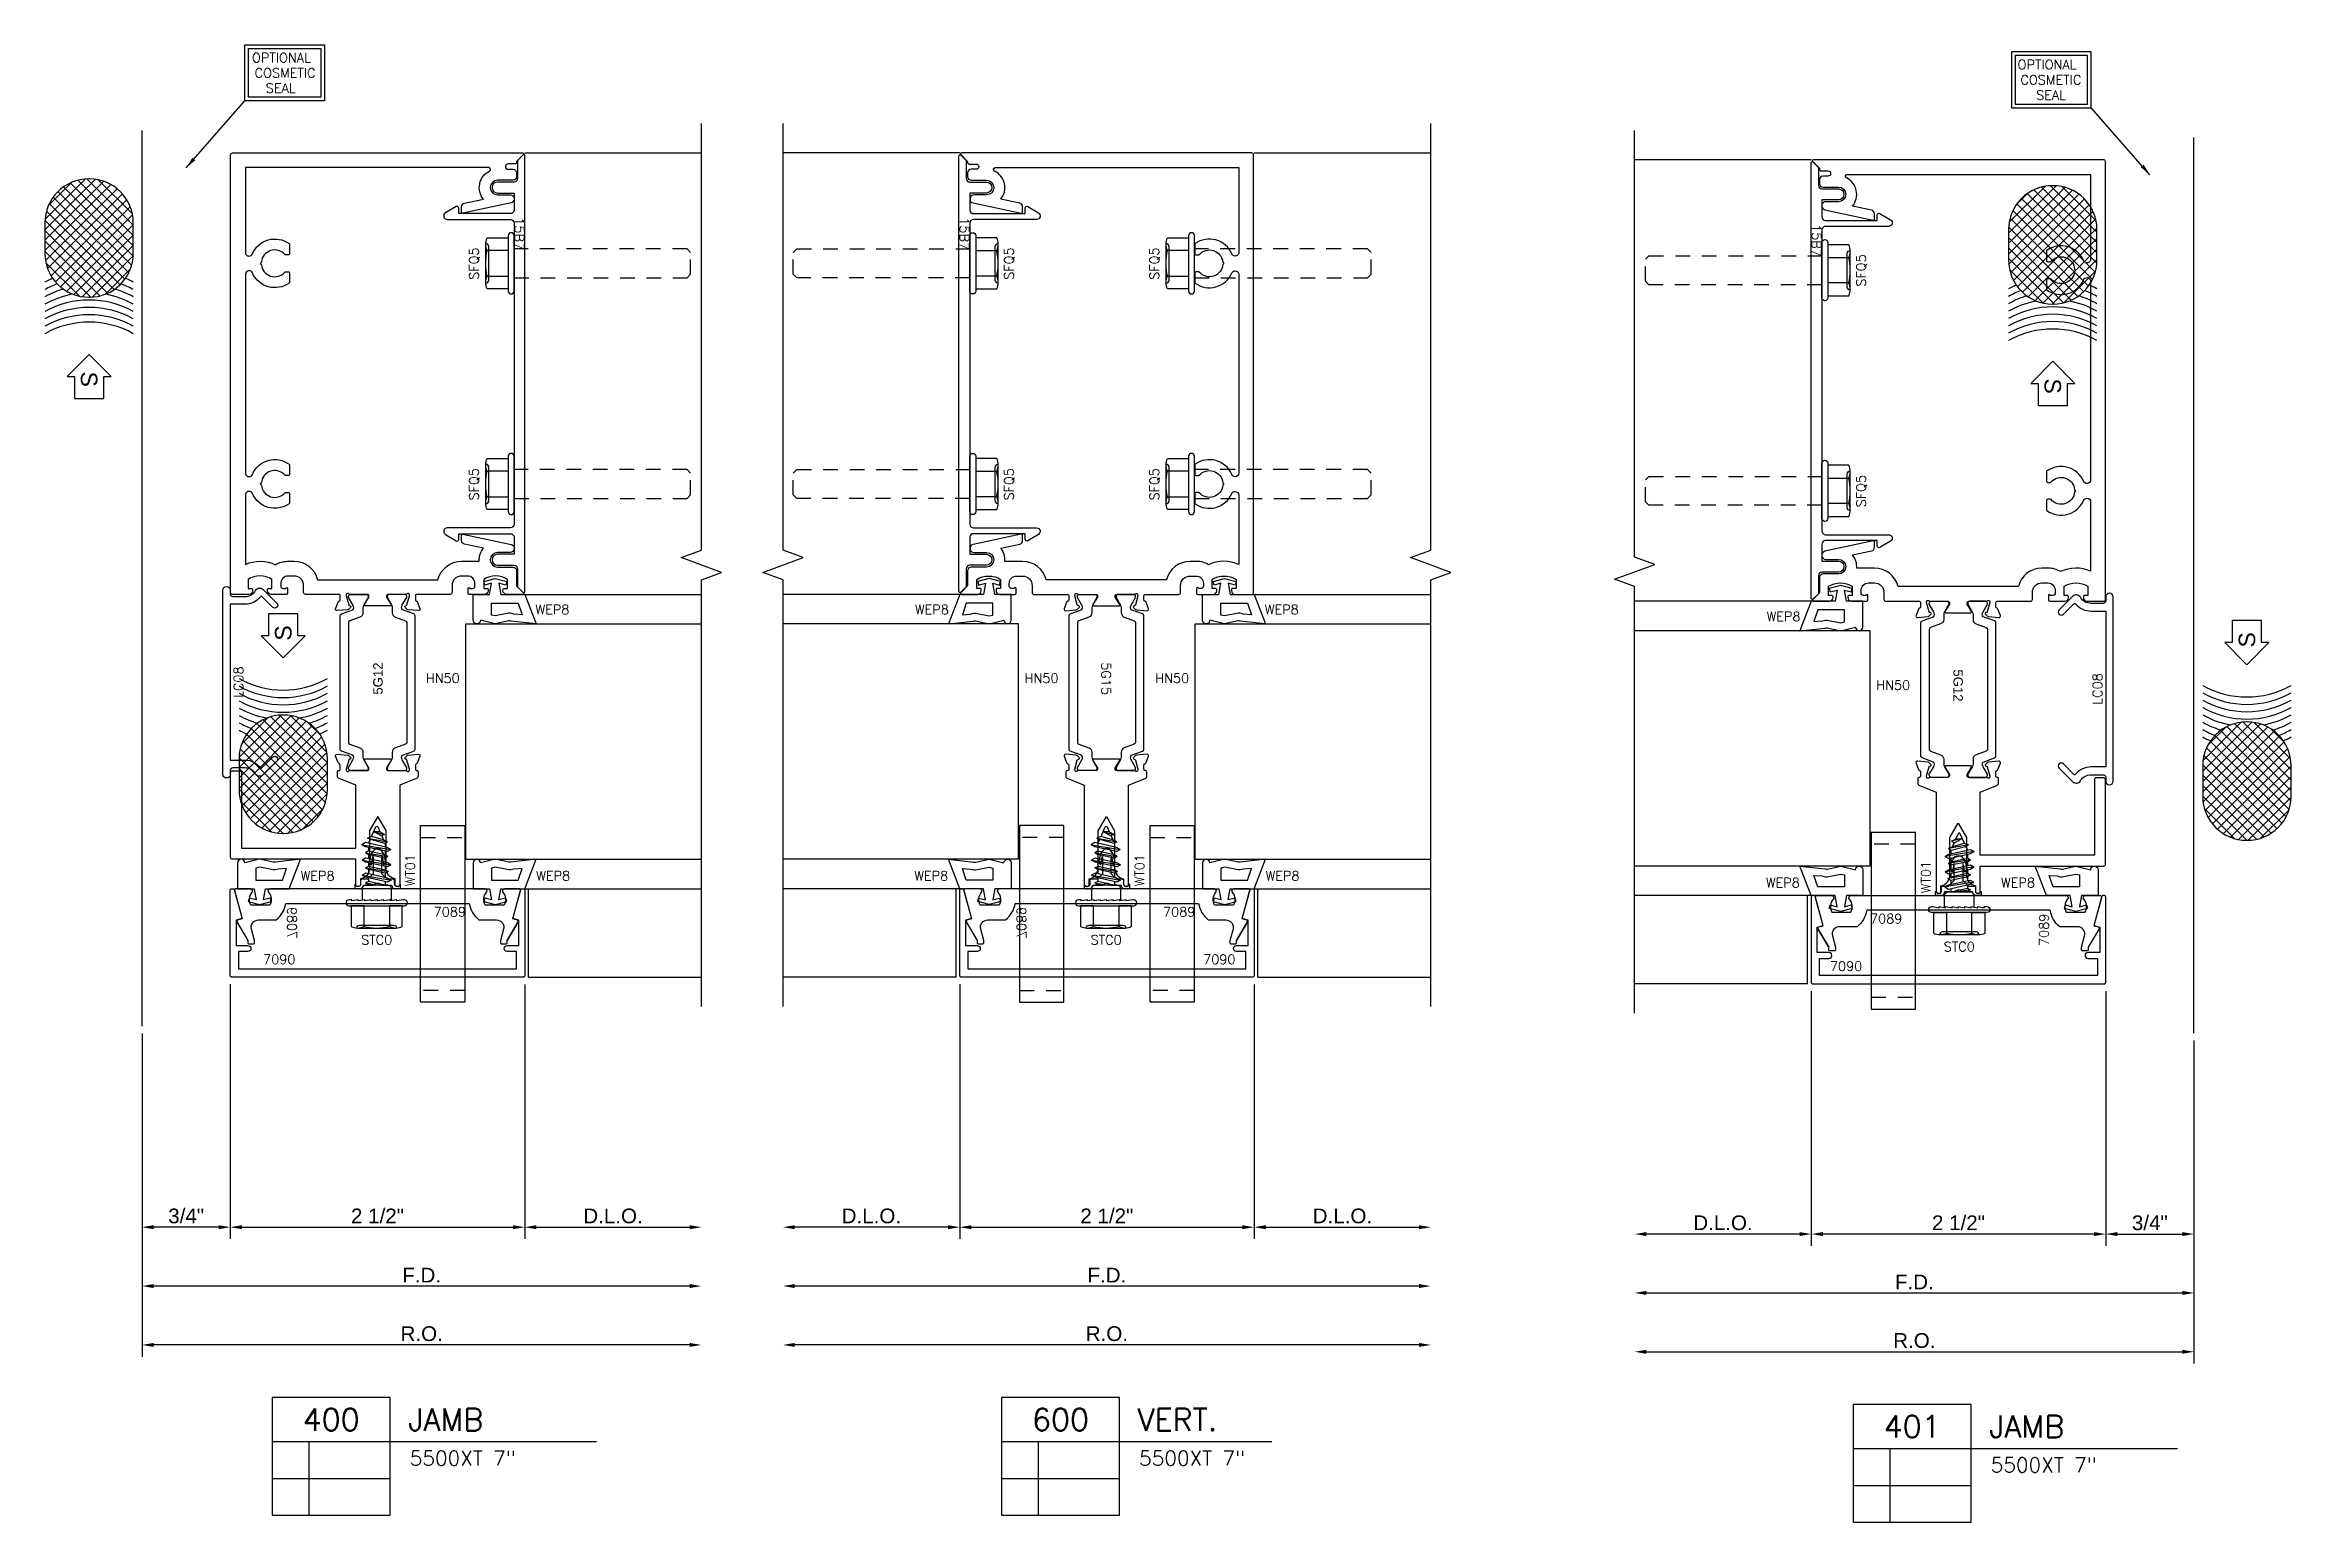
# Model space of a CAD drawing. Header units: inches. Extents: x -1 to 102, y -34 to 13.
# Drawn here: x 12.92 to 32, y -31.49 to -18.95 of the extents above; entities that cross this region are included whole.
import ezdxf
from ezdxf.enums import TextEntityAlignment as Align

# ---------------------------------------------------------------- set-up
doc = ezdxf.new("R2010")
doc.units = ezdxf.units.IN
doc.header["$LTSCALE"] = 0.5
doc.header["$MEASUREMENT"] = 0
doc.linetypes.add('HIDDEN', pattern=[0.375, 0.25, -0.125])
for name, color, linetype in [('EFCO_0', 7, 'Continuous'), ('EFCO_Die', 7, 'Continuous'), ('EFCO_Die_Text', 6, 'Continuous'), ('EFCO_SD TEXT', 7, 'Continuous'), ('ZE-ANNO-DIMS', 1, 'Continuous'), ('ZE-ANNO-LINE', 3, 'Continuous'), ('ZE-ANNO-LINE-BRKL', 1, 'Continuous'), ('ZE-ANNO-LINE-HIDD', 2, 'HIDDEN'), ('ZE-ANNO-PATT', 1, 'Continuous'), ('ZE-ANNO-SYMB', 3, 'Continuous'), ('ZE-ANNO-TEXT', 3, 'Continuous'), ('ZE-ANNO-TEXT-FSNR', 1, 'Continuous'), ('ZE-ANNO-TEXT-SYMB', 3, 'Continuous'), ('ZE-ANNO-TEXT-XTRU', 6, 'Continuous'), ('ZE-COND', 9, 'Continuous'), ('ZE-COND-SEAL', 9, 'Continuous'), ('ZE-GLAZ-BLOK', 1, 'Continuous'), ('ZE-GLAZ-FSNR', 3, 'Continuous'), ('ZE-GLAZ-GLAS', 3, 'Continuous'), ('ZE-GLAZ-RVNL', 3, 'Continuous'), ('ZE-GLAZ-WSTP', 3, 'Continuous'), ('ZE-GLAZ-XTRU', 7, 'Continuous'), ('ZE-GLAZ-XTRU-MBND', 9, 'Continuous'), ('ZE-GLAZ-XTRU-THML', 7, 'Continuous')]:
    doc.layers.add(name, color=color, linetype=linetype)
doc.styles.add('EFCO', font='arial.ttf')
doc.styles.add('EFCO ARIEL', font='arial.ttf')
doc.styles.add('ROMANS', font='romans.shx')
doc.styles.add('simplex', font='simplex.shx')
doc.dimstyles.new('STD1', dxfattribs={"dimtxt": 0.125, "dimasz": 0.1, "dimexe": 0.1, "dimexo": 0.0625, "dimgap": 0.03, "dimtad": 1, "dimdec": 5, "dimzin": 4, "dimdsep": 46, "dimlunit": 4, "dimtxsty": 'EFCO', "dimcen": 0.09, "dimclrd": 1, "dimclre": 1, "dimclrt": 3, "dimazin": 0, "dimtfac": 1, "dimtdec": 5, "dimtmove": 0, "dimatfit": 3, "dimfxl": 1, "dimfrac": 2, "dimtolj": 1, "dimtzin": 0, "dimarcsym": 0})
pattern_1 = [(45, (-4.44976, -0.8244), (-0.0441942, 0.0441942), []), (135, (-4.44976, -0.8244), (-0.0441942, -0.0441942), [])]

# ---------------------------------------------------------------- blocks, each defined once
blk = doc.blocks.new('17R2')
at = {"layer": 'ZE-GLAZ-XTRU', "ltscale": 0.5}
blk.add_lwpolyline([(-0.172, 1.082, 0.414214), (-0.187, 1.067), (-0.187, 0.852), (-1.235, 0.852, 0.414214), (-1.25, 0.837), (-1.25, 0.117, 0.414214), (-1.235, 0.102), (-1.172, 0.102, 0.414214), (-1.157, 0.117), (-1.157, 0.759), (-0.187, 0.759), (-0.187, 0.223), (-0.334, 0.164, 0.305773), (-0.343, 0.15), (-0.343, 0.11, 0.414214), (-0.331, 0.098, -0.414214), (-0.319, 0.086), (-0.319, 0.051, -0.364181), (-0.329, 0.039, 0.268149), (-0.338, 0.031), (-0.358, -0.024, 0.548619), (-0.346, -0.04), (-0.255, -0.032, 0.176327), (-0.248, -0.029), (-0.231, -0.012, 0.57735), (-0.235, 0.001), (-0.242, 0.003, -0.267949), (-0.247, 0.009), (-0.268, 0.086), (-0.268, 0.094, -0.6885), (-0.247, 0.102, 0.213422), (-0.238, 0.098), (-0.087, 0.098, -0.414214), (-0.075, 0.086), (-0.075, 0.074), (-0.114, 0.012, 0.589797), (-0.107, 0), (0.107, 0, 0.589797), (0.114, 0.012), (0.075, 0.074), (0.075, 0.086, -0.414214), (0.087, 0.098), (0.238, 0.098, 0.213422), (0.247, 0.102, -0.6885), (0.268, 0.094), (0.268, 0.086), (0.247, 0.009, -0.267949), (0.242, 0.003), (0.235, 0.001, 0.57735), (0.231, -0.012), (0.248, -0.029, 0.176327), (0.255, -0.032), (0.346, -0.04, 0.548619), (0.358, -0.024), (0.338, 0.031, 0.268149), (0.329, 0.039, -0.364181), (0.319, 0.051), (0.319, 0.086, -0.414214), (0.331, 0.098), (0.331, 0.098, 0.414214), (0.343, 0.11), (0.343, 0.15, 0.305773), (0.334, 0.164), (0.187, 0.223), (0.187, 1.067, 0.414214), (0.172, 1.082), (0.162, 1.082, 0.414214), (0.147, 1.067), (0.147, 1.018, 0.364432), (0.07, 0.926), (0.07, 0.609), (0, 0.488), (-0.07, 0.609), (-0.07, 0.926, 0.364432), (-0.147, 1.018), (-0.147, 1.067, 0.414214), (-0.162, 1.082)], format="xyb", close=True, dxfattribs=at)
at = {"layer": 'ZE-ANNO-TEXT-XTRU', "style": 'EFCO ARIEL', "flags": 8}
blk.add_attdef('DIENO', text='', height=0.08, dxfattribs=at).set_placement((0, 0.18), align=Align.MIDDLE_CENTER)
blk = doc.blocks.new('17R8')
at = {"layer": 'ZE-GLAZ-XTRU'}
blk.add_lwpolyline([(0.06, 3.678), (0.06, 3.671, 0.414214), (0.075, 3.656), (0.133, 3.656, -1), (0.133, 3.611), (0.091, 3.611, 0.414214), (0.06, 3.58), (0.06, 3.549, 0.414214), (0.091, 3.518), (0.222, 3.518, -1), (0.222, 3.394), (0.113, 3.394, 0.414214), (0.082, 3.363), (0.082, 3.356, 0.354119), (0.107, 3.325), (0.516, 3.238, 0.476976), (0.528, 3.248), (0.528, 3.292, 0.354119), (0.503, 3.323), (0.342, 3.357, 0.486034), (0.29, 3.596, -0.797112), (0.296, 3.625), (2.364, 3.625), (2.364, 2.906, -0.414214), (2.333, 2.874), (2.333, 2.874, -0.300336), (2.304, 2.893, 0.480101), (1.993, 2.98, 0.241394), (1.989, 2.972), (1.989, 2.894, 0.414214), (1.999, 2.884), (2.021, 2.884, 0.215302), (2.028, 2.887, -0.657661), (2.228, 2.822), (2.238, 2.812), (2.228, 2.802, -0.657661), (2.028, 2.737, 0.215302), (2.021, 2.74), (1.999, 2.74, 0.414214), (1.989, 2.73), (1.989, 2.652, 0.241394), (1.993, 2.644, 0.480101), (2.304, 2.731, -0.300336), (2.333, 2.749), (2.333, 2.749, -0.414214), (2.364, 2.718), (2.364, 1.031, -0.414214), (2.333, 1), (2.333, 1, -0.300336), (2.304, 1.019, 0.480101), (1.993, 1.106, 0.241394), (1.989, 1.098), (1.989, 1.02, 0.414214), (1.999, 1.01), (2.021, 1.01, 0.215302), (2.028, 1.013, -0.657661), (2.228, 0.948), (2.238, 0.938), (2.228, 0.928, -0.657661), (2.028, 0.863, 0.215302), (2.021, 0.866), (1.999, 0.866, 0.414214), (1.989, 0.856), (1.989, 0.778, 0.241394), (1.993, 0.77, 0.480101), (2.304, 0.857, -0.300336), (2.333, 0.875), (2.333, 0.875, -0.414214), (2.364, 0.844), (2.364, 0.255, 0.21511), (2.107, 0.252, 0.142992), (2.006, 0.281), (1.95, 0.281, 0.34357), (1.75, 0.125), (0.728, 0.125, 0.34357), (0.528, 0.281), (0.377, 0.281, 0.195424), (0.342, 0.393), (0.503, 0.427, 0.354119), (0.528, 0.458), (0.528, 0.502, 0.476976), (0.516, 0.512), (0.107, 0.425, 0.354119), (0.082, 0.394), (0.082, 0.387, 0.414214), (0.113, 0.356), (0.222, 0.356, -1), (0.222, 0.232), (0.091, 0.232, 0.414214), (0.06, 0.201), (0.06, 0.072), (0.002, 0.014, 0.668179), (0.008, 0), (0.145, 0, 0.414214), (0.176, 0.031), (0.176, 0.04, 0.414214), (0.166, 0.05), (0.138, 0.05), (0.138, 0.127, -0.291431), (0.34, 0.127), (0.34, 0.05), (0.312, 0.05, 0.414214), (0.302, 0.04), (0.302, 0.031, 0.414214), (0.333, 0), (0.463, 0, 0.411693), (0.473, 0.01), (0.473, 0.05, 1), (0.457, 0.05), (0.435, 0.05, -0.414214), (0.415, 0.07), (0.415, 0.094, -0.414214), (0.477, 0.156), (0.528, 0.156, -0.414214), (0.609, 0.075), (0.609, 0.015, 0.414214), (0.624, 0), (0.908, 0), (0.908, 0, -0.414214), (0.92, -0.012), (0.92, -0.047, -0.364181), (0.91, -0.059, 0.268149), (0.901, -0.067), (0.881, -0.122, 0.548619), (0.893, -0.138), (0.984, -0.13, 0.176327), (0.991, -0.127), (1.008, -0.11, 0.57735), (1.004, -0.097), (0.997, -0.095, -0.267949), (0.992, -0.089), (0.971, -0.012), (0.971, -0.004, -0.6885), (0.992, 0.004, 0.213422), (1.001, 0), (1.152, 0, -0.414214), (1.164, -0.012), (1.164, -0.024), (1.125, -0.086, 0.589797), (1.132, -0.098), (1.346, -0.098, 0.589797), (1.353, -0.086), (1.314, -0.024), (1.314, -0.012, -0.414214), (1.326, 0), (1.477, 0, 0.213422), (1.486, 0.004, -0.6885), (1.507, -0.004), (1.507, -0.012), (1.486, -0.089, -0.267949), (1.481, -0.095), (1.474, -0.097, 0.57735), (1.47, -0.11), (1.487, -0.127, 0.176327), (1.494, -0.13), (1.585, -0.138, 0.548619), (1.597, -0.122), (1.577, -0.067, 0.268149), (1.568, -0.059, -0.364181), (1.558, -0.047), (1.558, -0.012, -0.414214), (1.57, 0), (1.57, 0), (1.854, 0, 0.414214), (1.869, 0.015), (1.869, 0.075, -0.414214), (1.95, 0.156), (2.001, 0.156, -0.414214), (2.063, 0.094), (2.063, 0.07, -0.414214), (2.043, 0.05), (2.021, 0.05, 1), (2.005, 0.05), (2.005, 0.01, 0.411693), (2.015, 0), (2.145, 0, 0.414214), (2.176, 0.031), (2.176, 0.04, 0.414214), (2.166, 0.05), (2.138, 0.05), (2.138, 0.127, -0.291431), (2.34, 0.127), (2.34, 0.05), (2.312, 0.05, 0.414214), (2.302, 0.04), (2.302, 0.031, 0.414214), (2.333, 0), (2.474, 0, 0.414214), (2.489, 0.015), (2.489, 3.735, 0.414214), (2.474, 3.75), (0.008, 3.75, 0.668179), (0.002, 3.736)], format="xyb", close=True, dxfattribs=at)
at = {"layer": 'ZE-ANNO-TEXT-XTRU', "style": 'EFCO ARIEL', "flags": 8}
blk.add_attdef('DIENO', text='', height=0.08, dxfattribs=at).set_placement((1.279, 0.062), align=Align.MIDDLE_CENTER)
blk = doc.blocks.new('5g12')
at = {"layer": 'ZE-GLAZ-XTRU-THML'}
for points in [[(4.342, 0.983, -0.315299), (4.353, 0.998), (4.448, 1.033, 0.194008), (4.456, 1.05), (4.456, 1.05, 0.131652), (4.45, 1.074), (4.413, 1.138), (4.413, 1.148, -0.414214), (4.429, 1.164), (4.562, 1.164, -0.414214), (4.578, 1.148), (4.578, 1.138), (4.541, 1.074, 0.131652), (4.535, 1.05), (4.535, 1.008, -0.315299), (4.509, 0.971), (4.423, 0.94, 0.315299), (4.413, 0.925), (4.413, -0.094, 0.315299), (4.423, -0.109), (4.509, -0.14, -0.315299), (4.535, -0.177), (4.535, -0.219, 0.131652), (4.541, -0.242), (4.578, -0.306), (4.578, -0.317, -0.414214), (4.562, -0.332), (4.429, -0.332, -0.414214), (4.413, -0.317), (4.413, -0.306), (4.45, -0.242, 0.131652), (4.456, -0.219), (4.456, -0.219, 0.194008), (4.448, -0.202), (4.353, -0.167, -0.315299), (4.342, -0.152), (4.342, 0.983)], [(4.977, 0.983, 0.315299), (4.966, 0.998), (4.87, 1.033, -0.194008), (4.863, 1.05), (4.863, 1.05, -0.131652), (4.869, 1.074), (4.906, 1.138), (4.906, 1.148, 0.414214), (4.89, 1.164), (4.756, 1.164, 0.414214), (4.741, 1.148), (4.741, 1.138), (4.778, 1.074, -0.131652), (4.784, 1.05), (4.784, 1.008, 0.315299), (4.81, 0.971), (4.895, 0.94, -0.315299), (4.906, 0.925), (4.906, -0.094, -0.315299), (4.895, -0.109), (4.81, -0.14, 0.315299), (4.784, -0.177), (4.784, -0.219, -0.131652), (4.778, -0.242), (4.741, -0.306), (4.741, -0.317, 0.414214), (4.756, -0.332), (4.89, -0.332, 0.414214), (4.906, -0.317), (4.906, -0.306), (4.869, -0.242, -0.131652), (4.863, -0.219), (4.863, -0.219, -0.194008), (4.87, -0.202), (4.966, -0.167, 0.315299), (4.977, -0.152), (4.977, 0.983)]]:
    blk.add_lwpolyline(points, format="xyb", dxfattribs=at)
at = {"layer": 'ZE-GLAZ-XTRU', "xscale": -1}
blk.add_blockref('17R8', (5.9, 1.164), dxfattribs=at)
at = {"layer": 'ZE-GLAZ-XTRU', "xscale": -1, "rotation": 180}
blk.add_blockref('17R2', (4.661, -0.234), dxfattribs=at)
at = {"layer": 'ZE-ANNO-TEXT-XTRU', "style": 'EFCO ARIEL', "flags": 8}
blk.add_attdef('DIENO', text='', height=0.08, rotation=90, dxfattribs=at).set_placement((4.662, 0.449), align=Align.MIDDLE_CENTER)
blk = doc.blocks.new('7089')
at = {"layer": 'EFCO_0', "color": 5, "linetype": 'Continuous', "ltscale": 0.5}
blk.add_lwpolyline([(-1.194, -0.281, -0.493145), (-1.188, -0.266), (-1.149, -0.256), (-1.215, -0.013, -0.493145), (-1.205, 0), (-1.077, 0, -0.652555), (-1.064, -0.03, 0.329088), (-1.075, -0.14), (-0.915, -0.14, 0.329088), (-0.926, -0.03, -0.652555), (-0.913, 0), (0.913, 0, -0.652555), (0.926, -0.03, 0.329088), (0.915, -0.14), (1.075, -0.14, 0.329088), (1.064, -0.03, -0.652555), (1.077, 0), (1.205, 0, -0.493145), (1.215, -0.013), (1.149, -0.256), (1.188, -0.266, -0.493145), (1.194, -0.281), (1.102, -0.439), (1.102, -0.459, -0.414214), (1.092, -0.469), (1.055, -0.469, -0.414214), (1.045, -0.459), (1.045, -0.439), (1.071, -0.343, 0.493145), (1.011, -0.265), (0.861, -0.265, -0.192798), (0.779, -0.125), (-0.779, -0.125, -0.192798), (-0.861, -0.265), (-1.011, -0.265, 0.493145), (-1.071, -0.343), (-1.045, -0.439), (-1.045, -0.459, -0.414214), (-1.055, -0.469), (-1.092, -0.469, -0.414214), (-1.102, -0.459), (-1.102, -0.439), (-1.194, -0.281), (-1.102, -0.439)], format="xyb", dxfattribs=at)
at = {"layer": 'EFCO_SD TEXT', "color": 1, "linetype": 'Continuous', "style": 'simplex'}
blk.add_text('7089', height=0.08, rotation=90, dxfattribs=at).set_placement((0.766, -0.428))
blk = doc.blocks.new('7090')
at = {"layer": 'ZE-GLAZ-XTRU', "ltscale": 0.5}
blk.add_lwpolyline([(2.42, 0.07), (0.06, 0.07), (0.06, 0.217), (0.14, 0.217, 1), (0.14, 0.267), (0.04, 0.267), (0.04, 0.482), (0.08, 0.493, 0.414183), (0.087, 0.505), (0.023, 0.743, 0.339483), (0.013, 0.75), (0, 0.75, 0.414214), (-0.01, 0.74), (-0.01, 0.01, 0.414214), (0, 0), (2.48, 0, 0.414214), (2.49, 0.01), (2.49, 0.74, 0.414214), (2.48, 0.75), (2.467, 0.75, 0.339483), (2.457, 0.743), (2.393, 0.505, 0.414183), (2.4, 0.493), (2.44, 0.482), (2.44, 0.267), (2.34, 0.267, 1), (2.34, 0.217), (2.42, 0.217)], format="xyb", close=True, dxfattribs=at)
at = {"layer": 'ZE-ANNO-TEXT-XTRU', "ltscale": 0.5, "style": 'EFCO', "flags": 8}
blk.add_attdef('DIENO', text='', height=0.08, dxfattribs=at).set_placement((0.285, 0.15), align=Align.MIDDLE_CENTER)
blk = doc.blocks.new('STC0S')
at = {"layer": 'ZE-GLAZ-FSNR'}
for p, q in [((-0.168, 0.24), (-0.168, 0.24)), ((-0.162, 0.24), (0.162, 0.24)), ((0.168, 0.24), (0.168, 0.24)), ((-0.095, -0.143), (0.011, -0.125)), ((-0.071, -0.129), (-0.095, -0.143)), ((-0.071, -0.156), (-0.095, -0.143)), ((-0.071, -0.129), (-0.071, -0.125)), ((-0.053, -0.125), (-0.071, -0.129)), ((0.07, -0.125), (-0.071, -0.156)), ((-0.071, -0.186), (-0.071, -0.156)), ((0.072, -0.155), (0.072, -0.125)), ((0.072, -0.224), (0.072, -0.19)), ((-0.071, -0.256), (-0.071, -0.222)), ((-0.071, -0.315), (-0.071, -0.283)), ((-0.071, -0.383), (-0.071, -0.35)), ((0.072, -0.283), (0.072, -0.252)), ((0.072, -0.351), (0.072, -0.318)), ((0.072, -0.413), (0.072, -0.379)), ((-0.071, -0.445), (-0.071, -0.41)), ((-0.055, -0.511), (-0.069, -0.48)), ((0.042, -0.543), (0.057, -0.51)), ((0.07, -0.48), (0.072, -0.474)), ((0.072, -0.474), (0.072, -0.448))]:
    blk.add_line(p, q, dxfattribs=at)
for points in [[(-0.108, 0.227), (-0.108, 0.05), (-0.217, 0.05), (-0.217, 0.227, -0.23094), (-0.108, 0.227, -0.057544), (0, 0.24)], [(-0.168, 0.24, 0.414214), (-0.143, 0.215), (0.108, 0.215)], [(0, 0.24, -0.057544), (0.108, 0.227, -0.23094), (0.217, 0.227), (0.217, 0.05), (0.108, 0.05), (0.108, 0.227)], [(0.108, 0.215), (0.143, 0.215, 0.414214), (0.168, 0.24, 0.414214)]]:
    blk.add_lwpolyline(points, format="xyb", dxfattribs=at)
at = {"layer": 'ZE-GLAZ-FSNR', "flags": 128}
blk.add_lwpolyline([(-0.048, 0.009), (-0.048, 0), (-0.102, 0.009), (-0.102, 0), (-0.157, 0.009), (-0.157, 0), (-0.211, 0.009), (-0.211, 0), (-0.235, 0, -0.414214), (-0.26, 0.025), (-0.26, 0.025, -0.414214), (-0.235, 0.05), (0.235, 0.05, -0.414214), (0.26, 0.025), (0.26, 0.025, -0.414214), (0.235, 0), (0.225, 0), (0.171, 0.009), (0.171, 0), (0.116, 0.009), (0.116, 0), (0.061, 0.009), (0.061, 0), (0.007, 0.009), (0.007, 0)], format="xyb", close=True, dxfattribs=at)
for points in [[(0.125, 0.007), (0.125, -0.094, -0.414214), (0.094, -0.125), (-0.094, -0.125, -0.414214), (-0.125, -0.094), (-0.125, 0.004)], [(-0.043, -0.538), (-0.008, -0.62, 0.665055), (0.009, -0.619), (0.028, -0.575)]]:
    blk.add_lwpolyline(points, format="xyb", dxfattribs=at)
for points in [[(0.123, -0.168), (0.092, -0.185), (-0.092, -0.226), (-0.123, -0.209), (0.123, -0.168), (0.092, -0.15), (-0.092, -0.191), (-0.123, -0.209)], [(0.121, -0.296), (0.091, -0.314), (-0.094, -0.355), (-0.124, -0.337), (0.121, -0.296), (0.091, -0.279), (-0.094, -0.319), (-0.124, -0.337)], [(0.094, -0.367), (0.071, -0.381), (-0.073, -0.413), (-0.096, -0.399), (0.094, -0.367), (0.071, -0.354), (-0.073, -0.385), (-0.096, -0.399)], [(0.096, -0.239), (0.072, -0.253), (-0.071, -0.284), (-0.095, -0.271), (0.096, -0.239), (0.072, -0.225), (-0.071, -0.257), (-0.095, -0.271)], [(0.12, -0.427), (0.089, -0.445), (-0.096, -0.486), (-0.126, -0.468), (0.12, -0.427), (0.089, -0.41), (-0.096, -0.451), (-0.126, -0.468)], [(0.092, -0.493), (0.069, -0.479), (-0.054, -0.511), (-0.078, -0.524), (0.092, -0.493), (0.055, -0.51), (-0.042, -0.539), (-0.078, -0.524)], [(0.065, -0.556), (0.041, -0.543), (-0.025, -0.578), (0.065, -0.556), (0.027, -0.576), (-0.025, -0.578)]]:
    blk.add_lwpolyline(points, dxfattribs=at)
at = {"layer": 'ZE-ANNO-TEXT-FSNR', "style": 'EFCO', "flags": 8}
blk.add_attdef('FSTN#', text='', height=0.08, dxfattribs=at).set_placement((0, 0.34), align=Align.MIDDLE_CENTER)
blk = doc.blocks.new('*D223')
at = {"layer": 'Defpoints', "color": 0, "transparency": 16777216}
for p in [(0, 0), (2.5, 0), (2.5, -2.125)]:
    blk.add_point(p, dxfattribs=at)
at = {"layer": 'ZE-ANNO-DIMS', "color": 1, "lineweight": -2, "transparency": 16777216}
for p, q in [((0, -0.063), (0, -2.225)), ((2.5, -0.063), (2.5, -2.225)), ((0.1, -2.125), (2.4, -2.125))]:
    blk.add_line(p, q, dxfattribs=at)
at = {"layer": 'ZE-ANNO-DIMS', "color": 1, "transparency": 16777216}
for points in [[(0.1, -2.108), (0.1, -2.142), (0, -2.125)], [(2.4, -2.108), (2.4, -2.142), (2.5, -2.125)]]:
    blk.add_solid(points, dxfattribs=at)
at = {"layer": 'ZE-ANNO-DIMS', "color": 3, "transparency": 16777216, "insert": (1.25, -2.03), "char_height": 0.125, "attachment_point": 5, "style": 'EFCO'}
blk.add_mtext('\\A1;2 1/2"', dxfattribs=at)
blk = doc.blocks.new('*D224')
at = {"layer": 'Defpoints', "color": 0, "transparency": 16777216}
for p in [(4, 0), (-0.75, -0.418), (-0.75, -2.625)]:
    blk.add_point(p, dxfattribs=at)
at = {"layer": 'ZE-ANNO-DIMS', "color": 1, "lineweight": -2, "transparency": 16777216}
for p, q in [((-0.75, -0.48), (-0.75, -2.725)), ((3.9, -2.625), (-0.65, -2.625))]:
    blk.add_line(p, q, dxfattribs=at)
at = {"layer": 'ZE-ANNO-DIMS', "color": 1, "transparency": 16777216}
for points in [[(-0.65, -2.608), (-0.65, -2.642), (-0.75, -2.625)], [(3.9, -2.608), (3.9, -2.642), (4, -2.625)]]:
    blk.add_solid(points, dxfattribs=at)
at = {"layer": 'ZE-ANNO-DIMS', "color": 3, "transparency": 16777216, "insert": (1.625, -2.532), "char_height": 0.125, "attachment_point": 5, "style": 'EFCO'}
blk.add_mtext('\\A1;F.D.', dxfattribs=at)
blk = doc.blocks.new('*D225')
at = {"layer": 'Defpoints', "color": 0, "transparency": 16777216}
for p in [(4, 0), (-0.75, -0.418), (-0.75, -3.125)]:
    blk.add_point(p, dxfattribs=at)
at = {"layer": 'ZE-ANNO-DIMS', "color": 1, "lineweight": -2, "transparency": 16777216}
for p, q in [((-0.75, -0.48), (-0.75, -3.225)), ((3.9, -3.125), (-0.65, -3.125))]:
    blk.add_line(p, q, dxfattribs=at)
at = {"layer": 'ZE-ANNO-DIMS', "color": 1, "transparency": 16777216}
for points in [[(-0.65, -3.108), (-0.65, -3.142), (-0.75, -3.125)], [(3.9, -3.108), (3.9, -3.142), (4, -3.125)]]:
    blk.add_solid(points, dxfattribs=at)
at = {"layer": 'ZE-ANNO-DIMS', "color": 3, "transparency": 16777216, "insert": (1.625, -3.03), "char_height": 0.125, "attachment_point": 5, "style": 'EFCO'}
blk.add_mtext('\\A1;R.O.', dxfattribs=at)
blk = doc.blocks.new('DETAIL_CALLOUT')
at = {"layer": 'ZE-ANNO-SYMB'}
for p, q in [((1, 0), (0, 0)), ((0, 0), (0, -1)), ((1, -1), (1, 0)), ((0, -0.375), (1, -0.375)), ((0.313, -1), (0.313, -0.375)), ((1, -0.375), (2.753, -0.375)), ((0, -0.688), (1, -0.688)), ((0, -1), (1, -1))]:
    blk.add_line(p, q, dxfattribs=at)
at = {"layer": 'ZE-ANNO-TEXT-SYMB', "style": 'ROMANS'}
for tag, height, p in [('DETAIL', 0.188, (0.5, -0.188)), ('SIM', 0.125, (-0.24, -0.531)), ('RNO', 0.125, (0.156, -0.531)), ('REF1', 0.125, (0.657, -0.531)), ('SIM2', 0.125, (-0.24, -0.844)), ('RN2', 0.125, (0.156, -0.844)), ('REF2', 0.125, (0.657, -0.844))]:
    blk.add_attdef(tag, text='', height=height, dxfattribs=at).set_placement(p, align=Align.MIDDLE_CENTER)
for tag, height, p in [('DESC', 0.188, (1.155, -0.188)), ('SERIES', 0.125, (1.167, -0.515))]:
    blk.add_attdef(tag, text='', height=height, dxfattribs=at).set_placement(p, align=Align.MIDDLE_LEFT)
for tag, p in [('CONFIG', (1.167, -0.772)), ('HDWR', (1.167, -0.965))]:
    blk.add_attdef(tag, p, '', height=0.125, dxfattribs=at)
blk = doc.blocks.new('WT01')
at = {"layer": 'ZE-GLAZ-WSTP'}
blk.add_lwpolyline([(0.253, -0.128), (0.179, -0.115), (0.204, -0.097), (0.243, -0.104, -0.163802), (0.311, -0.14, -0.397175), (0.311, -0.194, -0.163802), (0.243, -0.23), (0.204, -0.237), (0.179, -0.219), (0.253, -0.206, 0.920624), (0.253, -0.204), (0.107, -0.204), (0.061, -0.251), (0.061, -0.297, -0.414214), (0.046, -0.312), (0.015, -0.312, 0.414214), (0, -0.327), (0, -0.341, 0.414214), (0.015, -0.356), (0.015, -0.361), (-0.02, -0.361), (-0.018, -0.346), (-0.019, -0.343, -0.414214), (-0.019, -0.339), (-0.018, -0.336), (-0.019, -0.333, -0.414214), (-0.019, -0.329), (-0.018, -0.326), (-0.019, -0.323, -0.414214), (-0.019, -0.319), (-0.018, -0.316), (-0.019, -0.313, -0.414214), (-0.019, -0.309), (-0.018, -0.306), (-0.019, -0.305, -0.668179), (-0.017, -0.301), (-0.016, -0.301, -0.189108), (0.011, -0.287), (0.011, -0.201), (0.016, -0.195, 0.414214), (0.016, -0.139), (0.011, -0.133), (0.011, -0.047, -0.189108), (-0.016, -0.033), (-0.017, -0.033, -0.668179), (-0.019, -0.029), (-0.018, -0.028), (-0.019, -0.025, -0.414214), (-0.019, -0.021), (-0.018, -0.018), (-0.019, -0.015, -0.414214), (-0.019, -0.011), (-0.018, -0.008), (-0.019, -0.005, -0.414214), (-0.019, -0.001), (-0.018, 0.002), (-0.019, 0.005, -0.414214), (-0.019, 0.009), (-0.018, 0.012), (-0.02, 0.027), (0.015, 0.027), (0.015, 0.022, 0.414214), (0, 0.007), (0, -0.007, 0.414214), (0.015, -0.022), (0.046, -0.022, -0.414214), (0.061, -0.037), (0.061, -0.083), (0.107, -0.13), (0.253, -0.13, 0.920624)], format="xyb", close=True, dxfattribs=at)
at = {"layer": 'ZE-ANNO-TEXT-XTRU', "style": 'ROMANS', "flags": 8}
blk.add_attdef('DIENO', (0.078, -0.337), '', height=0.08, dxfattribs=at)
blk = doc.blocks.new('wep8')
at = {"layer": 'EFCO_Die', "color": 3}
for points in [[(-0.188, -0.135), (-0.048, -0.135), (-0.031, -0.04), (-0.089, -0.056), (-0.098, -0.026), (0, 0), (0.097, -0.026), (0.089, -0.056), (0.031, -0.04), (0.048, -0.135), (0.25, -0.135), (0.346, -0.385), (0.133, -0.362, 0.152568), (0.115, -0.36), (-0.001, -0.385), (-0.126, -0.354, -1), (-0.188, -0.354)], [(0.101, -0.297), (0, -0.318), (-0.032, -0.31), (-0.032, -0.209), (0.194, -0.209), (0.227, -0.307), (0.158, -0.302, 0.152568)]]:
    blk.add_lwpolyline(points, format="xyb", close=True, dxfattribs=at)
at = {"layer": 'EFCO_Die_Text', "style": 'simplex', "flags": 8}
blk.add_attdef('GSK#', text='', height=0.08, dxfattribs=at).set_placement((0.056, -0.499), align=Align.MIDDLE_CENTER)
blk = doc.blocks.new('*D226')
at = {"layer": 'Defpoints', "color": 0, "transparency": 16777216}
for p in [(2.5, 0), (4, 0), (4, -2.125)]:
    blk.add_point(p, dxfattribs=at)
at = {"layer": 'ZE-ANNO-DIMS', "color": 1, "lineweight": -2, "transparency": 16777216}
for p, q in [((2.5, -0.063), (2.5, -2.225)), ((2.6, -2.125), (3.9, -2.125))]:
    blk.add_line(p, q, dxfattribs=at)
at = {"layer": 'ZE-ANNO-DIMS', "color": 1, "transparency": 16777216}
for points in [[(2.6, -2.108), (2.6, -2.142), (2.5, -2.125)], [(3.9, -2.108), (3.9, -2.142), (4, -2.125)]]:
    blk.add_solid(points, dxfattribs=at)
at = {"layer": 'ZE-ANNO-DIMS', "color": 3, "transparency": 16777216, "insert": (3.25, -2.03), "char_height": 0.125, "attachment_point": 5, "style": 'EFCO'}
blk.add_mtext('\\A1;D.L.O.', dxfattribs=at)
blk = doc.blocks.new('*D227')
at = {"layer": 'Defpoints', "color": 0, "transparency": 16777216}
for p in [(0, 0), (-0.75, -0.418), (-0.75, -2.125)]:
    blk.add_point(p, dxfattribs=at)
at = {"layer": 'ZE-ANNO-DIMS', "color": 1, "lineweight": -2, "transparency": 16777216}
for p, q in [((0, -0.062), (0, -2.225)), ((-0.75, -0.48), (-0.75, -2.225)), ((-0.1, -2.125), (-0.65, -2.125))]:
    blk.add_line(p, q, dxfattribs=at)
at = {"layer": 'ZE-ANNO-DIMS', "color": 1, "transparency": 16777216}
for points in [[(-0.65, -2.108), (-0.65, -2.142), (-0.75, -2.125)], [(-0.1, -2.108), (-0.1, -2.142), (0, -2.125)]]:
    blk.add_solid(points, dxfattribs=at)
at = {"layer": 'ZE-ANNO-DIMS', "color": 3, "transparency": 16777216, "insert": (-0.375, -2.03), "char_height": 0.125, "attachment_point": 5, "style": 'EFCO'}
blk.add_mtext('\\A1;3/4"', dxfattribs=at)
blk = doc.blocks.new('15b7')
at = {"layer": 'ZE-GLAZ-XTRU', "ltscale": 0.5}
blk.add_lwpolyline([(0.057, 3.665, 0.198912), (0.054, 3.672), (0.011, 3.715, 0.668179), (-0.006, 3.708), (-0.006, 0.009, 0.668179), (0.011, 0.002), (0.054, 0.045, 0.198912), (0.057, 0.052), (0.057, 0.201, -0.414214), (0.087, 0.231), (0.227, 0.231, 1), (0.227, 0.324), (0.087, 0.324), (0.087, 0.469, -0.414214), (0.117, 0.499), (0.556, 0.499), (0.556, 0.452, 0.582175), (0.579, 0.439), (0.669, 0.493, 0.761606), (0.654, 0.549), (0.117, 0.549, -0.414214), (0.087, 0.579), (0.087, 3.138, -0.414214), (0.117, 3.168), (0.654, 3.168, 0.761606), (0.669, 3.224), (0.579, 3.278, 0.582175), (0.556, 3.265), (0.556, 3.218), (0.117, 3.218, -0.414214), (0.087, 3.248), (0.087, 3.393), (0.227, 3.393, 1), (0.227, 3.486), (0.087, 3.486, -0.414214), (0.057, 3.516)], format="xyb", close=True, dxfattribs=at)
at = {"layer": 'ZE-ANNO-TEXT-XTRU', "ltscale": 0.5, "style": 'ROMANS', "flags": 8}
blk.add_attdef('DIENO', text='', height=0.08, rotation=90, dxfattribs=at).set_placement((0.041, 0.669), align=Align.MIDDLE_CENTER)
blk = doc.blocks.new('HN50')
at = {"layer": 'ZE-ANNO-LINE-HIDD'}
for p, q in [((0, -0.1), (0.375, -0.1)), ((0.375, -1.4), (0, -1.4))]:
    blk.add_line(p, q, dxfattribs=at)
at = {"layer": 'ZE-GLAZ-BLOK'}
blk.add_lwpolyline([(0.375, -1.5), (0, -1.5), (0, 0), (0.375, 0)], close=True, dxfattribs=at)
at = {"layer": 'ZE-ANNO-TEXT-XTRU', "style": 'EFCO', "flags": 8}
blk.add_attdef('BKNO', text='', height=0.08, dxfattribs=at).set_placement((0.188, -0.248), align=Align.MIDDLE_CENTER)
blk = doc.blocks.new('*U252')
at = {"layer": 'ZE-ANNO-PATT'}
h = blk.add_hatch(dxfattribs=at)
h.set_pattern_fill('ANSI37', color=256, scale=0.5, style=0)
h.set_pattern_definition(pattern_1)
h.paths.add_polyline_path([(-0.682, 0.75), (-0.943, 0.75, 0.414214), (-1.315, 0.378, 0.418984), (-0.943, 0), (-0.682, 0, 0.414214), (-0.31, 0.372, 0.418984)])
at = {"layer": 'ZE-ANNO-SYMB', "color": 5}
blk.add_lwpolyline([(0.551, 0.5), (0.364, 0.5), (0.364, 0.562), (0.176, 0.375), (0.364, 0.188), (0.364, 0.25), (0.551, 0.25)], close=True, dxfattribs=at)
at = {"layer": 'ZE-COND-SEAL'}
blk.add_lwpolyline([(-0.31, 0.372), (-0.31, 0.378, 0.414214), (-0.682, 0.75), (-0.943, 0.75, 0.414214), (-1.315, 0.378), (-1.315, 0.372, 0.414214), (-0.943, 0), (-0.682, 0, 0.414214)], format="xyb", close=True, dxfattribs=at)
for centre, start, end in [((0.231, 0.375), 150.7254, 156.2531), ((0.294, 0.375), 150.7254, 159.3542), ((0.356, 0.375), 150.7254, 163.4795), ((0.419, 0.375), 150.7254, 169.6663), ((0.481, 0.375), 150.7254, 209.2746), ((0.544, 0.375), 150.7254, 209.2746), ((0.606, 0.375), 150.7254, 209.2746), ((0.669, 0.375), 150.7254, 209.2746), ((0.419, 0.375), 190.3337, 209.2746), ((0.231, 0.375), 203.7469, 209.2746), ((0.294, 0.375), 200.6458, 209.2746), ((0.356, 0.375), 196.5205, 209.2746)]:
    blk.add_arc(centre, 0.767, start, end, dxfattribs=at)
at = {"layer": 'ZE-ANNO-SYMB', "style": 'EFCO'}
blk.add_text('S', height=0.14, dxfattribs=at).set_placement((0.387, 0.375), align=Align.MIDDLE)
blk = doc.blocks.new('*U253')
at = {"layer": 'ZE-ANNO-PATT'}
h = blk.add_hatch(dxfattribs=at)
h.set_pattern_fill('ANSI37', color=256, scale=0.5, style=0)
h.set_pattern_definition(pattern_1)
h.paths.add_polyline_path([(-0.682, 0.75), (-0.943, 0.75, 0.414214), (-1.315, 0.378, 0.418984), (-0.943, 0), (-0.682, 0, 0.414214), (-0.31, 0.372, 0.418984)])
at = {"layer": 'ZE-ANNO-SYMB', "color": 5}
blk.add_lwpolyline([(0.551, 0.5), (0.364, 0.5), (0.364, 0.562), (0.176, 0.375), (0.364, 0.188), (0.364, 0.25), (0.551, 0.25)], close=True, dxfattribs=at)
at = {"layer": 'ZE-COND-SEAL'}
blk.add_lwpolyline([(-0.31, 0.372), (-0.31, 0.378, 0.414214), (-0.682, 0.75), (-0.943, 0.75, 0.414214), (-1.315, 0.378), (-1.315, 0.372, 0.414214), (-0.943, 0), (-0.682, 0, 0.414214)], format="xyb", close=True, dxfattribs=at)
for centre, start, end in [((0.231, 0.375), 150.7254, 156.2531), ((0.294, 0.375), 150.7254, 159.3542), ((0.356, 0.375), 150.7254, 163.4795), ((0.419, 0.375), 150.7254, 169.6663), ((0.481, 0.375), 150.7254, 209.2746), ((0.544, 0.375), 150.7254, 209.2746), ((0.606, 0.375), 150.7254, 209.2746), ((0.669, 0.375), 150.7254, 209.2746), ((0.419, 0.375), 190.3337, 209.2746), ((0.231, 0.375), 203.7469, 209.2746), ((0.294, 0.375), 200.6458, 209.2746), ((0.356, 0.375), 196.5205, 209.2746)]:
    blk.add_arc(centre, 0.767, start, end, dxfattribs=at)
at = {"layer": 'ZE-ANNO-SYMB', "style": 'EFCO'}
blk.add_text('S', height=0.14, dxfattribs=at).set_placement((0.387, 0.375), align=Align.MIDDLE)
blk = doc.blocks.new('LC08')
at = {"layer": 'ZE-GLAZ-RVNL', "color": 3, "linetype": 'Continuous'}
blk.add_lwpolyline([(1.45, 0.278, -0.493129), (1.442, 0.215, 0.267935), (1.39, 0.125), (1.39, 0.02, 0.414214), (1.41, 0), (1.444, 0, -1), (1.444, -0.063), (-0.12, -0.063, -1), (-0.12, 0), (-0.086, 0, 0.414214), (-0.066, 0.02), (-0.066, 0.125, 0.267935), (-0.118, 0.215, -0.493129), (-0.126, 0.278), (-0.01, 0.395, -1), (0.026, 0.359), (-0.063, 0.271, 0.442662), (-0.062, 0.256, -0.224024), (0, 0.125), (0, 0), (1.324, 0), (1.324, 0.125, -0.224024), (1.386, 0.256, 0.442662), (1.387, 0.271), (1.298, 0.359, -1), (1.334, 0.395)], format="xyb", close=True, dxfattribs=at)
at = {"layer": 'ZE-ANNO-TEXT-XTRU', "ltscale": 0.5, "style": 'ROMANS', "flags": 8}
blk.add_attdef('DIENO', text='', height=0.08, dxfattribs=at).set_placement((0.662, 0.07), align=Align.MIDDLE_CENTER)
blk = doc.blocks.new('SFQ5S')
at = {"layer": 'ZE-ANNO-TEXT'}
for p, q in [((-0.24, 0.168), (-0.24, 0.168)), ((-0.24, -0.167), (-0.24, 0.162)), ((-0.24, -0.167), (-0.24, -0.167))]:
    blk.add_line(p, q, dxfattribs=at)
for points in [[(-0.24, 0.005, -0.055029), (-0.228, 0.108, -0.23094), (-0.228, 0.217), (-0.05, 0.217), (-0.05, 0.108), (-0.228, 0.108)], [(-0.215, -0.143), (-0.215, 0.143, 0.414214), (-0.24, 0.168, 0.414214)], [(-0.228, -0.108), (-0.05, -0.108), (-0.05, -0.217), (-0.228, -0.217, -0.23094), (-0.228, -0.108, -0.054953), (-0.24, -0.005)], [(-0.24, -0.167, 0.414214), (-0.215, -0.143), (-0.215, -0.037)]]:
    blk.add_lwpolyline(points, format="xyb", dxfattribs=at)
blk.add_lwpolyline([(-0.025, -0.26), (-0.025, -0.26, 0.414214), (0, -0.235), (0, 0.235, 0.414214), (-0.025, 0.26), (-0.025, 0.26, 0.414214), (-0.05, 0.235), (-0.05, -0.235, 0.414214)], format="xyb", close=True, dxfattribs=at)
at = {"layer": 'ZE-ANNO-TEXT', "linetype": 'HIDDEN'}
blk.add_lwpolyline([(0, -0.123), (1.47, -0.123), (1.5, -0.093), (1.5, 0.093), (1.47, 0.123), (0, 0.123)], dxfattribs=at)
at = {"layer": 'ZE-ANNO-TEXT-FSNR', "style": 'ROMANS', "flags": 8}
blk.add_attdef('FSTN#', text='', height=0.08, rotation=90, dxfattribs=at).set_placement((-0.34, -0.003), align=Align.MIDDLE_CENTER)
blk = doc.blocks.new('*D229')
at = {"layer": 'Defpoints', "color": 0, "transparency": 16777216}
for p in [(2.5, 0), (0, 0), (0, -2.125)]:
    blk.add_point(p, dxfattribs=at)
at = {"layer": 'ZE-ANNO-DIMS', "color": 1, "lineweight": -2, "transparency": 16777216}
for p, q in [((0, -0.063), (0, -2.225)), ((2.5, -0.063), (2.5, -2.225)), ((2.4, -2.125), (0.1, -2.125))]:
    blk.add_line(p, q, dxfattribs=at)
at = {"layer": 'ZE-ANNO-DIMS', "color": 1, "transparency": 16777216}
for points in [[(0.1, -2.108), (0.1, -2.142), (0, -2.125)], [(2.4, -2.108), (2.4, -2.142), (2.5, -2.125)]]:
    blk.add_solid(points, dxfattribs=at)
at = {"layer": 'ZE-ANNO-DIMS', "color": 3, "transparency": 16777216, "insert": (1.25, -2.03), "char_height": 0.125, "attachment_point": 5, "style": 'EFCO'}
blk.add_mtext('\\A1;2 1/2"', dxfattribs=at)
blk = doc.blocks.new('*D230')
at = {"layer": 'Defpoints', "color": 0, "transparency": 16777216}
for p in [(-1.5, 0), (3.25, -0.418), (3.25, -2.625)]:
    blk.add_point(p, dxfattribs=at)
at = {"layer": 'ZE-ANNO-DIMS', "color": 1, "lineweight": -2, "transparency": 16777216}
for p, q in [((3.25, -0.48), (3.25, -2.725)), ((-1.4, -2.625), (3.15, -2.625))]:
    blk.add_line(p, q, dxfattribs=at)
at = {"layer": 'ZE-ANNO-DIMS', "color": 1, "transparency": 16777216}
for points in [[(-1.4, -2.608), (-1.4, -2.642), (-1.5, -2.625)], [(3.15, -2.608), (3.15, -2.642), (3.25, -2.625)]]:
    blk.add_solid(points, dxfattribs=at)
at = {"layer": 'ZE-ANNO-DIMS', "color": 3, "transparency": 16777216, "insert": (0.875, -2.532), "char_height": 0.125, "attachment_point": 5, "style": 'EFCO'}
blk.add_mtext('\\A1;F.D.', dxfattribs=at)
blk = doc.blocks.new('*D231')
at = {"layer": 'Defpoints', "color": 0, "transparency": 16777216}
for p in [(-1.5, 0), (3.25, -0.418), (3.25, -3.125)]:
    blk.add_point(p, dxfattribs=at)
at = {"layer": 'ZE-ANNO-DIMS', "color": 1, "lineweight": -2, "transparency": 16777216}
for p, q in [((3.25, -0.48), (3.25, -3.225)), ((-1.4, -3.125), (3.15, -3.125))]:
    blk.add_line(p, q, dxfattribs=at)
at = {"layer": 'ZE-ANNO-DIMS', "color": 1, "transparency": 16777216}
for points in [[(-1.4, -3.108), (-1.4, -3.142), (-1.5, -3.125)], [(3.15, -3.108), (3.15, -3.142), (3.25, -3.125)]]:
    blk.add_solid(points, dxfattribs=at)
at = {"layer": 'ZE-ANNO-DIMS', "color": 3, "transparency": 16777216, "insert": (0.875, -3.03), "char_height": 0.125, "attachment_point": 5, "style": 'EFCO'}
blk.add_mtext('\\A1;R.O.', dxfattribs=at)
blk = doc.blocks.new('*D232')
at = {"layer": 'Defpoints', "color": 0, "transparency": 16777216}
for p in [(-1.5, 0), (0, 0), (-1.5, -2.125)]:
    blk.add_point(p, dxfattribs=at)
at = {"layer": 'ZE-ANNO-DIMS', "color": 1, "lineweight": -2, "transparency": 16777216}
for p, q in [((0, -0.063), (0, -2.225)), ((-0.1, -2.125), (-1.4, -2.125))]:
    blk.add_line(p, q, dxfattribs=at)
at = {"layer": 'ZE-ANNO-DIMS', "color": 1, "transparency": 16777216}
for points in [[(-1.4, -2.108), (-1.4, -2.142), (-1.5, -2.125)], [(-0.1, -2.108), (-0.1, -2.142), (0, -2.125)]]:
    blk.add_solid(points, dxfattribs=at)
at = {"layer": 'ZE-ANNO-DIMS', "color": 3, "transparency": 16777216, "insert": (-0.75, -2.03), "char_height": 0.125, "attachment_point": 5, "style": 'EFCO'}
blk.add_mtext('\\A1;D.L.O.', dxfattribs=at)
blk = doc.blocks.new('*D233')
at = {"layer": 'Defpoints', "color": 0, "transparency": 16777216}
for p in [(2.5, 0), (3.25, -0.418), (3.25, -2.125)]:
    blk.add_point(p, dxfattribs=at)
at = {"layer": 'ZE-ANNO-DIMS', "color": 1, "lineweight": -2, "transparency": 16777216}
for p, q in [((2.5, -0.062), (2.5, -2.225)), ((3.25, -0.48), (3.25, -2.225)), ((2.6, -2.125), (3.15, -2.125))]:
    blk.add_line(p, q, dxfattribs=at)
at = {"layer": 'ZE-ANNO-DIMS', "color": 1, "transparency": 16777216}
for points in [[(2.6, -2.108), (2.6, -2.142), (2.5, -2.125)], [(3.15, -2.108), (3.15, -2.142), (3.25, -2.125)]]:
    blk.add_solid(points, dxfattribs=at)
at = {"layer": 'ZE-ANNO-DIMS', "color": 3, "transparency": 16777216, "insert": (2.875, -2.03), "char_height": 0.125, "attachment_point": 5, "style": 'EFCO'}
blk.add_mtext('\\A1;3/4"', dxfattribs=at)
blk = doc.blocks.new('*D234')
at = {"layer": 'Defpoints', "color": 0, "transparency": 16777216}
for p in [(0, 0), (2.5, 0), (2.5, -2.125)]:
    blk.add_point(p, dxfattribs=at)
at = {"layer": 'ZE-ANNO-DIMS', "color": 1, "lineweight": -2, "transparency": 16777216}
for p, q in [((0, -0.063), (0, -2.225)), ((2.5, -0.063), (2.5, -2.225)), ((0.1, -2.125), (2.4, -2.125))]:
    blk.add_line(p, q, dxfattribs=at)
at = {"layer": 'ZE-ANNO-DIMS', "color": 1, "transparency": 16777216}
for points in [[(0.1, -2.108), (0.1, -2.142), (0, -2.125)], [(2.4, -2.108), (2.4, -2.142), (2.5, -2.125)]]:
    blk.add_solid(points, dxfattribs=at)
at = {"layer": 'ZE-ANNO-DIMS', "color": 3, "transparency": 16777216, "insert": (1.25, -2.03), "char_height": 0.125, "attachment_point": 5, "style": 'EFCO'}
blk.add_mtext('\\A1;2 1/2"', dxfattribs=at)
blk = doc.blocks.new('*D235')
at = {"layer": 'Defpoints', "color": 0, "transparency": 16777216}
for p in [(4, 0), (-1.5, -0.25), (-1.5, -2.625)]:
    blk.add_point(p, dxfattribs=at)
at = {"layer": 'ZE-ANNO-DIMS', "color": 1, "lineweight": -2, "transparency": 16777216}
blk.add_line((3.9, -2.625), (-1.4, -2.625), dxfattribs=at)
at = {"layer": 'ZE-ANNO-DIMS', "color": 1, "transparency": 16777216}
for points in [[(-1.4, -2.608), (-1.4, -2.642), (-1.5, -2.625)], [(3.9, -2.608), (3.9, -2.642), (4, -2.625)]]:
    blk.add_solid(points, dxfattribs=at)
at = {"layer": 'ZE-ANNO-DIMS', "color": 3, "transparency": 16777216, "insert": (1.25, -2.532), "char_height": 0.125, "attachment_point": 5, "style": 'EFCO'}
blk.add_mtext('\\A1;F.D.', dxfattribs=at)
blk = doc.blocks.new('*D236')
at = {"layer": 'Defpoints', "color": 0, "transparency": 16777216}
for p in [(4, 0), (-1.5, -0.25), (-1.5, -3.125)]:
    blk.add_point(p, dxfattribs=at)
at = {"layer": 'ZE-ANNO-DIMS', "color": 1, "lineweight": -2, "transparency": 16777216}
blk.add_line((3.9, -3.125), (-1.4, -3.125), dxfattribs=at)
at = {"layer": 'ZE-ANNO-DIMS', "color": 1, "transparency": 16777216}
for points in [[(-1.4, -3.108), (-1.4, -3.142), (-1.5, -3.125)], [(3.9, -3.108), (3.9, -3.142), (4, -3.125)]]:
    blk.add_solid(points, dxfattribs=at)
at = {"layer": 'ZE-ANNO-DIMS', "color": 3, "transparency": 16777216, "insert": (1.25, -3.03), "char_height": 0.125, "attachment_point": 5, "style": 'EFCO'}
blk.add_mtext('\\A1;R.O.', dxfattribs=at)
blk = doc.blocks.new('*U250')
at = {"layer": 'ZE-ANNO-SYMB'}
for p, q in [((1, 0), (0, 0)), ((0, 0), (0, -1)), ((1, -1), (1, 0)), ((0, -0.375), (1, -0.375)), ((0.313, -1), (0.313, -0.375)), ((1, -0.375), (2.295, -0.375)), ((0, -0.688), (1, -0.688)), ((0, -1), (1, -1))]:
    blk.add_line(p, q, dxfattribs=at)
at = {"layer": 'ZE-ANNO-TEXT-SYMB', "style": 'ROMANS'}
for tag, height, p in [('DETAIL', 0.188, (0.5, -0.188)), ('SIM', 0.125, (-0.24, -0.531)), ('RNO', 0.125, (0.156, -0.531)), ('REF1', 0.125, (0.657, -0.531)), ('SIM2', 0.125, (-0.24, -0.844)), ('RN2', 0.125, (0.156, -0.844)), ('REF2', 0.125, (0.657, -0.844))]:
    blk.add_attdef(tag, text='', height=height, dxfattribs=at).set_placement(p, align=Align.MIDDLE_CENTER)
for tag, height, p in [('DESC', 0.188, (1.155, -0.188)), ('SERIES', 0.125, (1.167, -0.515))]:
    blk.add_attdef(tag, text='', height=height, dxfattribs=at).set_placement(p, align=Align.MIDDLE_LEFT)
for tag, p in [('CONFIG', (1.167, -0.772)), ('HDWR', (1.167, -0.965))]:
    blk.add_attdef(tag, p, '', height=0.125, dxfattribs=at)
blk = doc.blocks.new('*D237')
at = {"layer": 'Defpoints', "color": 0, "transparency": 16777216}
for p in [(2.5, 0), (4, 0), (4, -2.125)]:
    blk.add_point(p, dxfattribs=at)
at = {"layer": 'ZE-ANNO-DIMS', "color": 1, "lineweight": -2, "transparency": 16777216}
for p, q in [((2.5, -0.063), (2.5, -2.225)), ((2.6, -2.125), (3.9, -2.125))]:
    blk.add_line(p, q, dxfattribs=at)
at = {"layer": 'ZE-ANNO-DIMS', "color": 1, "transparency": 16777216}
for points in [[(2.6, -2.108), (2.6, -2.142), (2.5, -2.125)], [(3.9, -2.108), (3.9, -2.142), (4, -2.125)]]:
    blk.add_solid(points, dxfattribs=at)
at = {"layer": 'ZE-ANNO-DIMS', "color": 3, "transparency": 16777216, "insert": (3.25, -2.03), "char_height": 0.125, "attachment_point": 5, "style": 'EFCO'}
blk.add_mtext('\\A1;D.L.O.', dxfattribs=at)
blk = doc.blocks.new('*D238')
at = {"layer": 'Defpoints', "color": 0, "transparency": 16777216}
for p in [(0, 0), (-1.5, 0), (-1.5, -2.125)]:
    blk.add_point(p, dxfattribs=at)
at = {"layer": 'ZE-ANNO-DIMS', "color": 1, "lineweight": -2, "transparency": 16777216}
for p, q in [((0, -0.062), (0, -2.225)), ((-0.1, -2.125), (-1.4, -2.125))]:
    blk.add_line(p, q, dxfattribs=at)
at = {"layer": 'ZE-ANNO-DIMS', "color": 1, "transparency": 16777216}
for points in [[(-1.4, -2.108), (-1.4, -2.142), (-1.5, -2.125)], [(-0.1, -2.108), (-0.1, -2.142), (0, -2.125)]]:
    blk.add_solid(points, dxfattribs=at)
at = {"layer": 'ZE-ANNO-DIMS', "color": 3, "transparency": 16777216, "insert": (-0.75, -2.03), "char_height": 0.125, "attachment_point": 5, "style": 'EFCO'}
blk.add_mtext('\\A1;D.L.O.', dxfattribs=at)
blk = doc.blocks.new('17R3')
at = {"layer": 'ZE-GLAZ-XTRU', "ltscale": 0.5}
blk.add_lwpolyline([(-0.187, 0.223), (-0.334, 0.164, 0.305773), (-0.343, 0.15), (-0.343, 0.11, 0.414214), (-0.331, 0.098, -0.414214), (-0.319, 0.086), (-0.319, 0.051, -0.364181), (-0.329, 0.039, 0.268149), (-0.338, 0.031), (-0.358, -0.024, 0.548619), (-0.346, -0.04), (-0.255, -0.032, 0.176327), (-0.248, -0.029), (-0.231, -0.012, 0.57735), (-0.235, 0.001), (-0.242, 0.003, -0.267949), (-0.247, 0.009), (-0.268, 0.086), (-0.268, 0.094, -0.6885), (-0.247, 0.102, 0.213422), (-0.238, 0.098), (-0.087, 0.098, -0.414214), (-0.075, 0.086), (-0.075, 0.074), (-0.114, 0.012, 0.589797), (-0.107, 0), (0.107, 0, 0.589797), (0.114, 0.012), (0.075, 0.074), (0.075, 0.086, -0.414214), (0.087, 0.098), (0.238, 0.098, 0.213422), (0.247, 0.102, -0.6885), (0.268, 0.094), (0.268, 0.086), (0.247, 0.009, -0.267949), (0.242, 0.003), (0.235, 0.001, 0.57735), (0.231, -0.012), (0.248, -0.029, 0.176327), (0.255, -0.032), (0.346, -0.04, 0.548619), (0.358, -0.024), (0.338, 0.031, 0.268149), (0.329, 0.039, -0.364181), (0.319, 0.051), (0.319, 0.086, -0.414214), (0.331, 0.098), (0.331, 0.098, 0.414214), (0.343, 0.11), (0.343, 0.15, 0.305773), (0.334, 0.164), (0.187, 0.223), (0.187, 1.067, 0.414214), (0.172, 1.082), (0.162, 1.082, 0.414214), (0.147, 1.067), (0.147, 1.018, 0.364432), (0.07, 0.926), (0.07, 0.609), (0, 0.488), (-0.07, 0.609), (-0.07, 0.926, 0.364432), (-0.147, 1.018), (-0.147, 1.067, 0.414214), (-0.162, 1.082), (-0.172, 1.082, 0.414214), (-0.187, 1.067), (-0.187, 0.223)], format="xyb", close=True, dxfattribs=at)
at = {"layer": 'ZE-ANNO-TEXT-XTRU', "style": 'ROMANS', "flags": 9}
blk.add_attdef('DIENO', text='', height=0.08, dxfattribs=at).set_placement((0.007, 0.182), align=Align.MIDDLE_CENTER)
blk = doc.blocks.new('5g15')
at = {"layer": 'ZE-GLAZ-XTRU-THML'}
for points in [[(0.932, -0.18, -0.315299), (0.942, -0.166), (1.038, -0.131, 0.194008), (1.045, -0.114), (1.045, -0.114, 0.131652), (1.039, -0.09), (1.002, -0.026), (1.002, -0.016, -0.414214), (1.018, 0), (1.152, 0, -0.414214), (1.168, -0.016), (1.168, -0.026), (1.131, -0.09, 0.131652), (1.124, -0.114), (1.124, -0.155, -0.315299), (1.098, -0.192), (1.013, -0.224, 0.315299), (1.002, -0.238), (1.002, -1.258, 0.315299), (1.013, -1.273), (1.098, -1.304, -0.315299), (1.124, -1.341), (1.124, -1.382, 0.131652), (1.131, -1.406), (1.168, -1.47), (1.168, -1.48, -0.414214), (1.152, -1.496), (1.018, -1.496, -0.414214), (1.002, -1.48), (1.002, -1.47), (1.039, -1.406, 0.131652), (1.045, -1.382), (1.045, -1.382, 0.194008), (1.038, -1.365), (0.942, -1.331, -0.315299), (0.932, -1.316), (0.932, -0.18)], [(1.566, -0.18, 0.315299), (1.556, -0.166), (1.46, -0.131, -0.194008), (1.452, -0.114), (1.452, -0.114, -0.131652), (1.458, -0.09), (1.495, -0.026), (1.495, -0.016, 0.414214), (1.479, 0), (1.346, 0, 0.414214), (1.33, -0.016), (1.33, -0.026), (1.367, -0.09, -0.131652), (1.373, -0.114), (1.373, -0.155, 0.315299), (1.399, -0.192), (1.485, -0.224, -0.315299), (1.495, -0.238), (1.495, -1.258, -0.315299), (1.485, -1.273), (1.399, -1.304, 0.315299), (1.373, -1.341), (1.373, -1.382, -0.131652), (1.367, -1.406), (1.33, -1.47), (1.33, -1.48, 0.414214), (1.346, -1.496), (1.479, -1.496, 0.414214), (1.495, -1.48), (1.495, -1.47), (1.458, -1.406, -0.131652), (1.452, -1.382), (1.452, -1.382, -0.194008), (1.46, -1.365), (1.556, -1.331, 0.315299), (1.566, -1.316), (1.566, -0.18)]]:
    blk.add_lwpolyline(points, format="xyb", dxfattribs=at)
at = {"layer": 'ZE-GLAZ-XTRU', "color": 7, "xscale": -1}
blk.add_blockref('17R8', (2.489, 0), dxfattribs=at)
at = {"layer": 'ZE-GLAZ-XTRU', "color": 7, "xscale": -1, "rotation": 180}
blk.add_blockref('17R3', (1.25, -1.398), dxfattribs=at)
at = {"layer": 'ZE-ANNO-TEXT-XTRU', "style": 'ROMANS', "flags": 8}
blk.add_attdef('DIENO', text='', height=0.08, rotation=90, dxfattribs=at).set_placement((1.251, -0.715), align=Align.MIDDLE_CENTER)
blk = doc.blocks.new('5525D400')
at = {"layer": 'ZE-ANNO-LINE', "linetype": 'Continuous'}
for points in [[(0.123776, 7.917693), (0.799035, 7.917693), (0.799035, 7.441629), (0.123776, 7.441629)], [(0.155026, 7.886443), (0.767785, 7.886443), (0.767785, 7.472879), (0.155026, 7.472879)]]:
    blk.add_lwpolyline(points, close=True, dxfattribs=at)
at = {"layer": 'ZE-ANNO-LINE-BRKL', "linetype": 'Continuous'}
blk.add_lwpolyline([(4, -0.25), (4, 3.375), (4.171717, 3.4375), (3.828283, 3.5625), (4, 3.625), (4, 7.25)], dxfattribs=at)
at = {"layer": 'ZE-COND'}
blk.add_line((-0.75, -0.417742), (-0.75, 7.18961), dxfattribs=at)
at = {"layer": 'ZE-GLAZ-GLAS'}
for p, q in [((2, 3), (4, 3)), ((2, 1), (2, 3)), ((2, 1), (4, 1))]:
    blk.add_line(p, q, dxfattribs=at)
at = {"layer": 'ZE-GLAZ-XTRU-MBND'}
for p, q in [((2.5, 7), (4, 7)), ((2.5, 3.25), (4, 3.25)), ((2.5, 0.75), (4, 0.75)), ((2.53125, 0), (2.53125, 0.75)), ((2.53125, 0), (4, 0))]:
    blk.add_line(p, q, dxfattribs=at)
at = {"layer": 'ZE-ANNO-DIMS'}
ref = blk.add_blockref('15b7', (2.496069, 6.983752), dxfattribs=dict(at, rotation=180))
ref.add_attrib('DIENO', '15B7', dxfattribs={"layer": 'ZE-ANNO-TEXT-XTRU', "ltscale": 0.5, "height": 0.08, "rotation": 270, "style": 'simplex', "flags": 8}).set_placement((2.454713, 6.314673), align=Align.MIDDLE_CENTER)
at = {"layer": 'ZE-ANNO-SYMB'}
blk.add_blockref('DETAIL_CALLOUT', (0.356377, -3.571604), dxfattribs=at).add_auto_attribs({'DETAIL': '400', 'DESC': 'JAMB', 'SERIES': '5500XT 7"'})
at = {"layer": 'ZE-COND-SEAL'}
for name, p, rotation in [('*U253', (-1.574403, 5.464762), 270), ('*U252', (0.824403, 2.535238), 90)]:
    blk.add_blockref(name, p, dxfattribs=dict(at, rotation=rotation))
at = {"layer": 'ZE-GLAZ-BLOK'}
ref = blk.add_blockref('HN50', (1.616423, 1.286198), dxfattribs=at)
ref.add_attrib('BKNO', 'HN50', dxfattribs={"layer": 'EFCO_Die_Text', "height": 0.08, "style": 'simplex', "flags": 8}).set_placement((1.804555, 2.538084), align=Align.MIDDLE_CENTER)
at = {"layer": 'ZE-GLAZ-FSNR'}
ref = blk.add_blockref('SFQ5S', (2.409243, 6.062058), dxfattribs=at)
ref.add_attrib('FSTN#', 'SFQ5', dxfattribs={"layer": 'ZE-ANNO-TEXT-FSNR', "height": 0.08, "rotation": 90, "style": 'ROMANS'}).set_placement((2.069268, 6.059498), align=Align.MIDDLE_CENTER)
ref = blk.add_blockref('SFQ5S', (2.409243, 4.188058), dxfattribs=at)
ref.add_attrib('FSTN#', 'SFQ5', dxfattribs={"layer": 'ZE-ANNO-TEXT-FSNR', "height": 0.08, "rotation": 90, "style": 'ROMANS'}).set_placement((2.069268, 4.185498), align=Align.MIDDLE_CENTER)
ref = blk.add_blockref('STC0S', (1.243257, 0.656), dxfattribs=dict(at, xscale=-1, rotation=180))
ref.add_attrib('FSTN#', 'STC0', dxfattribs={"layer": 'ZE-ANNO-TEXT-FSNR', "height": 0.08, "style": 'ROMANS'}).set_placement((1.243257, 0.316), align=Align.MIDDLE_CENTER)
at = {"layer": 'ZE-GLAZ-RVNL'}
ref = blk.add_blockref('LC08', (0, 3.166426), dxfattribs=dict(at, rotation=270))
ref.add_attrib('DIENO', 'LC08', dxfattribs={"layer": 'ZE-ANNO-TEXT-XTRU', "ltscale": 0.5, "height": 0.08, "rotation": 90, "style": 'ROMANS', "flags": 8}).set_placement((0.069595, 2.504426), align=Align.MIDDLE_CENTER)
at = {"layer": 'ZE-GLAZ-WSTP'}
ref = blk.add_blockref('wep8', (2.25, 3.385), dxfattribs=at)
ref.add_attrib('GSK#', 'WEP8', dxfattribs={"layer": 'EFCO_Die_Text', "height": 0.08, "style": 'simplex', "flags": 8}).set_placement((2.735363, 3.12174), align=Align.MIDDLE_CENTER)
ref = blk.add_blockref('wep8', (0.249694, 0.615), dxfattribs=dict(at, xscale=-1, rotation=180))
ref.add_attrib('GSK#', 'WEP8', dxfattribs={"layer": 'EFCO_Die_Text', "height": 0.08, "style": 'simplex', "flags": 8}).set_placement((0.74116, 0.860103), align=Align.MIDDLE_CENTER)
ref = blk.add_blockref('WT01', (1.417, 0.77), dxfattribs=dict(at, xscale=-1, rotation=270))
ref.add_attrib('DIENO', 'WT01', (1.567871, 0.769656), dxfattribs={"layer": 'ZE-ANNO-TEXT-XTRU', "height": 0.08, "rotation": 90, "style": 'ROMANS', "flags": 8})
ref = blk.add_blockref('wep8', (2.25, 0.615), dxfattribs=dict(at, xscale=-1, rotation=180))
ref.add_attrib('GSK#', 'WEP8', dxfattribs={"layer": 'EFCO_Die_Text', "height": 0.08, "style": 'simplex', "flags": 8}).set_placement((2.741466, 0.860103), align=Align.MIDDLE_CENTER)
at = {"layer": 'ZE-GLAZ-XTRU'}
blk.add_blockref('5g12', (-3.408423, 2.086301), dxfattribs=at).add_auto_attribs({'DIENO': '5G12'})
ref = blk.add_blockref('7090', (2.49, 0), dxfattribs=dict(at, xscale=-1))
ref.add_attrib('DIENO', '7090', dxfattribs={"layer": 'ZE-ANNO-TEXT-XTRU', "ltscale": 0.5, "height": 0.08, "style": 'simplex', "flags": 8}).set_placement((0.415722, 0.150124), align=Align.MIDDLE_CENTER)
ref = blk.add_blockref('7089', (1.250075, 0.75), dxfattribs=dict(at, xscale=-1))
ref.add_attrib('DIENO', '7089', dxfattribs={"layer": 'ZE-ANNO-TEXT-XTRU', "ltscale": 0.5, "height": 0.08, "style": 'simplex', "flags": 8}).set_placement((1.864035, 0.554004), align=Align.MIDDLE_CENTER)
at = {"layer": 'ZE-ANNO-TEXT', "linetype": 'Continuous', "style": 'ROMANS'}
for s, p in [('OPTIONAL', (0.183969, 7.769024)), ('SEAL', (0.300915, 7.509976))]:
    blk.add_text(s, height=0.08, dxfattribs=at).set_placement(p)
blk.add_text('COSMETIC', height=0.08, dxfattribs=at).set_placement((0.465267, 7.6395), align=Align.CENTER)
at = {"layer": 'ZE-ANNO-DIMS'}
for base, p2, picture, middle in [((-0.75, -2.125), (-0.75, -0.417742), '*D227', (-0.375, -2.030326)), ((2.5, -2.125), (2.5, 0), '*D223', (1.25, -2.030368))]:
    dim = blk.add_linear_dim(base=base, p1=(0, 0), p2=p2, dimstyle='STD1', dxfattribs=at)
    dim.commit()
    dim.dimension.update_dxf_attribs({"geometry": picture, "text_midpoint": middle})
for base, text, picture, middle in [((-0.75, -2.625), 'F.D.', '*D224', (1.625, -2.5325)), ((-0.75, -3.125), 'R.O.', '*D225', (1.625, -3.030326))]:
    dim = blk.add_linear_dim(base=base, p1=(4, 0), p2=(-0.75, -0.417742), text=text, dimstyle='STD1', override={"dimse1": 1, "dimse2": 0, "dimsd2": 0}, dxfattribs=at)
    dim.commit()
    dim.dimension.update_dxf_attribs({"geometry": picture, "text_midpoint": middle})
dim = blk.add_linear_dim(base=(4, -2.125), p1=(2.5, 0), p2=(4, 0), angle=180, text='D.L.O.', dimstyle='STD1', override={"dimse2": 1}, dxfattribs=at)
dim.commit()
dim.dimension.update_dxf_attribs({"geometry": '*D226', "text_midpoint": (3.25, -2.030326)})
at = {"layer": 'ZE-ANNO-SYMB', "linetype": 'Continuous'}
blk.add_leader([(-0.376224, 6.872617), (0.123776, 7.441629)], dimstyle='STD1', override={"dimgap": 0.03, "dimtad": 0}, dxfattribs=at)
blk = doc.blocks.new('5525D401')
at = {"layer": 'ZE-ANNO-LINE', "linetype": 'Continuous'}
for points in [[(2.376224, 7.917693), (1.700965, 7.917693), (1.700965, 7.441629), (2.376224, 7.441629)], [(2.344974, 7.886443), (1.732215, 7.886443), (1.732215, 7.472879), (2.344974, 7.472879)]]:
    blk.add_lwpolyline(points, close=True, dxfattribs=at)
at = {"layer": 'ZE-ANNO-LINE-BRKL', "linetype": 'Continuous'}
blk.add_lwpolyline([(-1.5, -0.25), (-1.5, 3.375), (-1.671717, 3.4375), (-1.328283, 3.5625), (-1.5, 3.625), (-1.5, 7.25)], dxfattribs=at)
at = {"layer": 'ZE-COND'}
blk.add_line((3.25, -0.417742), (3.25, 7.18961), dxfattribs=at)
at = {"layer": 'ZE-GLAZ-GLAS'}
for p, q in [((0.5, 3), (-1.5, 3)), ((0.5, 1), (0.5, 3)), ((0.5, 1), (-1.5, 1))]:
    blk.add_line(p, q, dxfattribs=at)
at = {"layer": 'ZE-GLAZ-XTRU-MBND'}
for p, q in [((0, 7), (-1.5, 7)), ((0, 3.25), (-1.5, 3.25)), ((0, 0.75), (-1.5, 0.75)), ((-0.03125, 0), (-0.03125, 0.75)), ((-0.03125, 0), (-1.5, 0))]:
    blk.add_line(p, q, dxfattribs=at)
at = {"layer": 'ZE-ANNO-DIMS'}
ref = blk.add_blockref('15b7', (0.003931, 6.983752), dxfattribs=dict(at, xscale=-1, rotation=180))
ref.add_attrib('DIENO', '15B7', dxfattribs={"layer": 'ZE-ANNO-TEXT-XTRU', "ltscale": 0.5, "height": 0.08, "rotation": 270, "style": 'ROMANS', "flags": 8}).set_placement((0.045287, 6.314673), align=Align.MIDDLE_CENTER)
at = {"layer": 'ZE-ANNO-SYMB'}
blk.add_blockref('DETAIL_CALLOUT', (0.356377, -3.571604), dxfattribs=at).add_auto_attribs({'DETAIL': '401', 'DESC': 'JAMB', 'SERIES': '5500XT 7"'})
at = {"layer": 'ZE-COND'}
ref = blk.add_blockref('LC08', (2.5, 3.166426), dxfattribs=dict(at, xscale=-1, rotation=90))
ref.add_attrib('DIENO', 'LC08', dxfattribs={"layer": 'ZE-ANNO-TEXT-XTRU', "ltscale": 0.5, "height": 0.08, "rotation": 90, "style": 'ROMANS', "flags": 8}).set_placement((2.430405, 2.504426), align=Align.MIDDLE_CENTER)
at = {"layer": 'ZE-COND-SEAL'}
for name, p, rotation in [('*U253', (1.675597, 5.464762), 270), ('*U252', (4.074403, 2.535238), 90.00000000000001)]:
    blk.add_blockref(name, p, dxfattribs=dict(at, rotation=rotation))
at = {"layer": 'ZE-GLAZ-BLOK'}
ref = blk.add_blockref('HN50', (0.883577, 1.286198), dxfattribs=dict(at, xscale=-1))
ref.add_attrib('BKNO', 'HN50', dxfattribs={"layer": 'EFCO_Die_Text', "height": 0.08, "style": 'simplex', "flags": 8}).set_placement((0.695445, 2.538084), align=Align.MIDDLE_CENTER)
at = {"layer": 'ZE-GLAZ-FSNR'}
ref = blk.add_blockref('SFQ5S', (0.090757, 6.062058), dxfattribs=dict(at, xscale=-1))
ref.add_attrib('FSTN#', 'SFQ5', dxfattribs={"layer": 'ZE-ANNO-TEXT-FSNR', "height": 0.08, "rotation": 90, "style": 'ROMANS'}).set_placement((0.423113, 6.059498), align=Align.MIDDLE_CENTER)
ref = blk.add_blockref('SFQ5S', (0.090757, 4.188058), dxfattribs=dict(at, xscale=-1))
ref.add_attrib('FSTN#', 'SFQ5', dxfattribs={"layer": 'ZE-ANNO-TEXT-FSNR', "height": 0.08, "rotation": 90, "style": 'ROMANS'}).set_placement((0.423113, 4.185498), align=Align.MIDDLE_CENTER)
ref = blk.add_blockref('STC0S', (1.256743, 0.656), dxfattribs=dict(at, rotation=180))
ref.add_attrib('FSTN#', 'STC0', dxfattribs={"layer": 'ZE-ANNO-TEXT-FSNR', "height": 0.08, "style": 'ROMANS'}).set_placement((1.256743, 0.316), align=Align.MIDDLE_CENTER)
at = {"layer": 'ZE-GLAZ-WSTP'}
ref = blk.add_blockref('wep8', (0.25, 3.385), dxfattribs=dict(at, xscale=-1))
ref.add_attrib('GSK#', 'WEP8', dxfattribs={"layer": 'EFCO_Die_Text', "height": 0.08, "style": 'simplex', "flags": 8}).set_placement((-0.235363, 3.12174), align=Align.MIDDLE_CENTER)
ref = blk.add_blockref('wep8', (0.25, 0.615), dxfattribs=dict(at, rotation=180))
ref.add_attrib('GSK#', 'WEP8', dxfattribs={"layer": 'EFCO_Die_Text', "height": 0.08, "style": 'simplex', "flags": 8}).set_placement((-0.241466, 0.860103), align=Align.MIDDLE_CENTER)
ref = blk.add_blockref('WT01', (1.083, 0.77), dxfattribs=dict(at, rotation=90.00000000000001))
ref.add_attrib('DIENO', 'WT01', (1.012129, 0.769656), dxfattribs={"layer": 'ZE-ANNO-TEXT-XTRU', "height": 0.08, "rotation": 90, "style": 'ROMANS', "flags": 8})
ref = blk.add_blockref('wep8', (2.246841, 0.615), dxfattribs=dict(at, rotation=180))
ref.add_attrib('GSK#', 'WEP8', dxfattribs={"layer": 'EFCO_Die_Text', "height": 0.08, "style": 'simplex', "flags": 8}).set_placement((1.755375, 0.860103), align=Align.MIDDLE_CENTER)
at = {"layer": 'ZE-GLAZ-XTRU'}
ref = blk.add_blockref('5g12', (5.908423, 2.086301), dxfattribs=dict(at, xscale=-1))
ref.add_attrib('DIENO', '5G12', dxfattribs={"layer": 'ZE-ANNO-TEXT-XTRU', "height": 0.08, "rotation": 270, "style": 'EFCO ARIEL', "flags": 8}).set_placement((1.246818, 2.534934), align=Align.MIDDLE_CENTER)
ref = blk.add_blockref('7090', (0.01, 0), dxfattribs=at)
ref.add_attrib('DIENO', '7090', dxfattribs={"layer": 'ZE-ANNO-TEXT-XTRU', "ltscale": 0.5, "height": 0.08, "style": 'ROMANS', "flags": 8}).set_placement((0.295284, 0.150124), align=Align.MIDDLE_CENTER)
ref = blk.add_blockref('7089', (1.249925, 0.75), dxfattribs=at)
ref.add_attrib('DIENO', '7089', dxfattribs={"layer": 'ZE-ANNO-TEXT-XTRU', "ltscale": 0.5, "height": 0.08, "style": 'ROMANS', "flags": 8}).set_placement((0.635965, 0.554004), align=Align.MIDDLE_CENTER)
at = {"layer": 'ZE-ANNO-TEXT', "linetype": 'Continuous', "style": 'ROMANS'}
for s, p in [('OPTIONAL', (1.752221, 7.769024)), ('SEAL', (1.909561, 7.509976))]:
    blk.add_text(s, height=0.08, dxfattribs=at).set_placement(p)
blk.add_text('COSMETIC', height=0.08, dxfattribs=at).set_placement((2.034733, 7.6395), align=Align.CENTER)
at = {"layer": 'ZE-ANNO-DIMS'}
for base, p2, picture, middle in [((0, -2.125), (0, 0), '*D229', (1.25, -2.030368)), ((3.25, -2.125), (3.25, -0.417742), '*D233', (2.875, -2.030326))]:
    dim = blk.add_linear_dim(base=base, p1=(2.5, 0), p2=p2, angle=180, dimstyle='STD1', dxfattribs=at)
    dim.commit()
    dim.dimension.update_dxf_attribs({"geometry": picture, "text_midpoint": middle})
for base, p1, p2, angle, text, override, picture, middle in [((3.25, -2.625), (-1.5, 0), (3.25, -0.417742), 180, 'F.D.', {"dimse1": 1, "dimse2": 0, "dimsd2": 0}, '*D230', (0.875, -2.5325)), ((3.25, -3.125), (-1.5, 0), (3.25, -0.417742), 180, 'R.O.', {"dimse1": 1, "dimse2": 0, "dimsd2": 0}, '*D231', (0.875, -3.030326)), ((-1.5, -2.125), (0, 0), (-1.5, 0), 0, 'D.L.O.', {"dimse2": 1}, '*D232', (-0.75, -2.030326))]:
    dim = blk.add_linear_dim(base=base, p1=p1, p2=p2, angle=angle, text=text, dimstyle='STD1', override=override, dxfattribs=at)
    dim.commit()
    dim.dimension.update_dxf_attribs({"geometry": picture, "text_midpoint": middle})
at = {"layer": 'ZE-ANNO-SYMB', "linetype": 'Continuous'}
blk.add_leader([(2.876224, 6.872617), (2.376224, 7.441629)], dimstyle='STD1', override={"dimgap": 0.03, "dimtad": 0}, dxfattribs=at)
blk = doc.blocks.new('5525D600')
at = {"layer": 'ZE-ANNO-LINE-BRKL', "linetype": 'Continuous'}
for points in [[(-1.5, -0.25), (-1.5, 3.375), (-1.671717, 3.4375), (-1.328283, 3.5625), (-1.5, 3.625), (-1.5, 7.25)], [(4, -0.25), (4, 3.375), (4.171717, 3.4375), (3.828283, 3.5625), (4, 3.625), (4, 7.25)]]:
    blk.add_lwpolyline(points, dxfattribs=at)
at = {"layer": 'ZE-GLAZ-GLAS'}
for p, q in [((0.5, 3), (-1.5, 3)), ((0.5, 1), (0.5, 3)), ((2, 3), (4, 3)), ((2, 1), (2, 3)), ((0.5, 1), (-1.5, 1)), ((2, 1), (4, 1))]:
    blk.add_line(p, q, dxfattribs=at)
at = {"layer": 'ZE-GLAZ-XTRU-MBND'}
for p, q in [((0, 7), (-1.5, 7)), ((2.5, 7), (4, 7)), ((0, 3.25), (-1.5, 3.25)), ((2.5, 3.25), (4, 3.25)), ((0, 0.75), (-1.5, 0.75)), ((-0.03125, 0), (-0.03125, 0.75)), ((2.5, 0.75), (4, 0.75)), ((2.53125, 0), (2.53125, 0.75)), ((-0.03125, 0), (-1.5, 0)), ((2.53125, 0), (4, 0))]:
    blk.add_line(p, q, dxfattribs=at)
at = {"layer": 'ZE-ANNO-DIMS'}
ref = blk.add_blockref('15b7', (-0.000555, 6.983752), dxfattribs=dict(at, xscale=-1, rotation=180))
ref.add_attrib('DIENO', '15B7', dxfattribs={"layer": 'ZE-ANNO-TEXT-XTRU', "ltscale": 0.5, "height": 0.08, "rotation": 270, "style": 'ROMANS', "flags": 8}).set_placement((0.040801, 6.314673), align=Align.MIDDLE_CENTER)
at = {"layer": 'ZE-ANNO-SYMB'}
blk.add_blockref('*U250', (0.356377, -3.571604), dxfattribs=at).add_auto_attribs({'DETAIL': '600', 'DESC': 'VERT.', 'SERIES': '5500XT 7"'})
at = {"layer": 'ZE-GLAZ-BLOK'}
ref = blk.add_blockref('HN50', (0.883577, 1.286198), dxfattribs=dict(at, xscale=-1))
ref.add_attrib('BKNO', 'HN50', dxfattribs={"layer": 'EFCO_Die_Text', "height": 0.08, "style": 'simplex', "flags": 8}).set_placement((0.695445, 2.538084), align=Align.MIDDLE_CENTER)
ref = blk.add_blockref('HN50', (1.616423, 1.286198), dxfattribs=at)
ref.add_attrib('BKNO', 'HN50', dxfattribs={"layer": 'EFCO_Die_Text', "height": 0.08, "style": 'simplex', "flags": 8}).set_placement((1.804555, 2.538084), align=Align.MIDDLE_CENTER)
at = {"layer": 'ZE-GLAZ-FSNR'}
ref = blk.add_blockref('SFQ5S', (0.086272, 6.062058), dxfattribs=dict(at, xscale=-1))
ref.add_attrib('FSTN#', 'SFQ5', dxfattribs={"layer": 'ZE-ANNO-TEXT-FSNR', "height": 0.08, "rotation": 90, "style": 'ROMANS'}).set_placement((0.418628, 6.059498), align=Align.MIDDLE_CENTER)
ref = blk.add_blockref('SFQ5S', (1.993272, 6.062058), dxfattribs=at)
ref.add_attrib('FSTN#', 'SFQ5', dxfattribs={"layer": 'ZE-ANNO-TEXT-FSNR', "height": 0.08, "rotation": 90, "style": 'ROMANS'}).set_placement((1.653297, 6.059498), align=Align.MIDDLE_CENTER)
ref = blk.add_blockref('SFQ5S', (0.086272, 4.188058), dxfattribs=dict(at, xscale=-1))
ref.add_attrib('FSTN#', 'SFQ5', dxfattribs={"layer": 'ZE-ANNO-TEXT-FSNR', "height": 0.08, "rotation": 90, "style": 'ROMANS'}).set_placement((0.418628, 4.185498), align=Align.MIDDLE_CENTER)
ref = blk.add_blockref('SFQ5S', (1.993272, 4.188058), dxfattribs=at)
ref.add_attrib('FSTN#', 'SFQ5', dxfattribs={"layer": 'ZE-ANNO-TEXT-FSNR', "height": 0.08, "rotation": 90, "style": 'ROMANS'}).set_placement((1.653297, 4.185498), align=Align.MIDDLE_CENTER)
ref = blk.add_blockref('STC0S', (1.243257, 0.656), dxfattribs=dict(at, xscale=-1, rotation=180))
ref.add_attrib('FSTN#', 'STC0', dxfattribs={"layer": 'ZE-ANNO-TEXT-FSNR', "height": 0.08, "style": 'ROMANS'}).set_placement((1.243257, 0.316), align=Align.MIDDLE_CENTER)
at = {"layer": 'ZE-GLAZ-WSTP'}
ref = blk.add_blockref('wep8', (0.25, 3.385), dxfattribs=dict(at, xscale=-1))
ref.add_attrib('GSK#', 'WEP8', dxfattribs={"layer": 'EFCO_Die_Text', "height": 0.08, "style": 'simplex', "flags": 8}).set_placement((-0.235363, 3.12174), align=Align.MIDDLE_CENTER)
ref = blk.add_blockref('wep8', (2.25, 3.385), dxfattribs=at)
ref.add_attrib('GSK#', 'WEP8', dxfattribs={"layer": 'EFCO_Die_Text', "height": 0.08, "style": 'simplex', "flags": 8}).set_placement((2.735363, 3.12174), align=Align.MIDDLE_CENTER)
ref = blk.add_blockref('wep8', (0.25, 0.615), dxfattribs=dict(at, rotation=180))
ref.add_attrib('GSK#', 'WEP8', dxfattribs={"layer": 'EFCO_Die_Text', "height": 0.08, "style": 'simplex', "flags": 8}).set_placement((-0.241466, 0.860103), align=Align.MIDDLE_CENTER)
ref = blk.add_blockref('WT01', (1.417, 0.77), dxfattribs=dict(at, xscale=-1, rotation=270))
ref.add_attrib('DIENO', 'WT01', (1.567871, 0.769656), dxfattribs={"layer": 'ZE-ANNO-TEXT-XTRU', "height": 0.08, "rotation": 90, "style": 'ROMANS', "flags": 8})
ref = blk.add_blockref('wep8', (2.25, 0.615), dxfattribs=dict(at, xscale=-1, rotation=180))
ref.add_attrib('GSK#', 'WEP8', dxfattribs={"layer": 'EFCO_Die_Text', "height": 0.08, "style": 'simplex', "flags": 8}).set_placement((2.741466, 0.860103), align=Align.MIDDLE_CENTER)
at = {"layer": 'ZE-GLAZ-XTRU'}
ref = blk.add_blockref('7090', (2.49, 0), dxfattribs=dict(at, xscale=-1))
ref.add_attrib('DIENO', '7090', dxfattribs={"layer": 'ZE-ANNO-TEXT-XTRU', "ltscale": 0.5, "height": 0.08, "style": 'ROMANS', "flags": 8}).set_placement((2.204716, 0.150124), align=Align.MIDDLE_CENTER)
ref = blk.add_blockref('7089', (1.250075, 0.75), dxfattribs=dict(at, xscale=-1))
ref.add_attrib('DIENO', '7089', dxfattribs={"layer": 'ZE-ANNO-TEXT-XTRU', "ltscale": 0.5, "height": 0.08, "style": 'ROMANS', "flags": 8}).set_placement((1.864035, 0.554004), align=Align.MIDDLE_CENTER)
at = {"layer": 'ZE-GLAZ-XTRU-MBND'}
ref = blk.add_blockref('5g15', (2.495515, 3.25), dxfattribs=dict(at, xscale=-1))
ref.add_attrib('DIENO', '5G15', dxfattribs={"layer": 'ZE-ANNO-TEXT-XTRU', "height": 0.08, "rotation": 270, "style": 'ROMANS', "flags": 8}).set_placement((1.244576, 2.534876), align=Align.MIDDLE_CENTER)
at = {"layer": 'ZE-ANNO-DIMS'}
for base, p1, p2, angle, picture, middle in [((-1.5, -2.125), (0, 0), (-1.5, 0), 0, '*D238', (-0.75, -2.030326)), ((4, -2.125), (2.5, 0), (4, 0), 180, '*D237', (3.25, -2.030326))]:
    dim = blk.add_linear_dim(base=base, p1=p1, p2=p2, angle=angle, text='D.L.O.', dimstyle='STD1', override={"dimse2": 1}, dxfattribs=at)
    dim.commit()
    dim.dimension.update_dxf_attribs({"geometry": picture, "text_midpoint": middle})
dim = blk.add_linear_dim(base=(2.5, -2.125), p1=(0, 0), p2=(2.5, 0), dimstyle='STD1', dxfattribs=at)
dim.commit()
dim.dimension.update_dxf_attribs({"geometry": '*D234', "text_midpoint": (1.25, -2.030368)})
for base, text, picture, middle in [((-1.5, -2.625), 'F.D.', '*D235', (1.25, -2.5325)), ((-1.5, -3.125), 'R.O.', '*D236', (1.25, -3.030326))]:
    dim = blk.add_linear_dim(base=base, p1=(4, 0), p2=(-1.5, -0.25), text=text, dimstyle='STD1', override={"dimse1": 1, "dimse2": 1, "dimsd2": 0}, dxfattribs=at)
    dim.commit()
    dim.dimension.update_dxf_attribs({"geometry": picture, "text_midpoint": middle})

msp = doc.modelspace()

# ---------------------------------------------------------------- block references
at = {"layer": 'ZE-GLAZ-XTRU'}
for name, p in [('5525D400', (14.49774, -26.864335)), ('5525D401', (27.923346, -26.922604)), ('5525D600', (20.691502, -26.864335))]:
    msp.add_blockref(name, p, dxfattribs=at)

doc.saveas('drawing.dxf')
